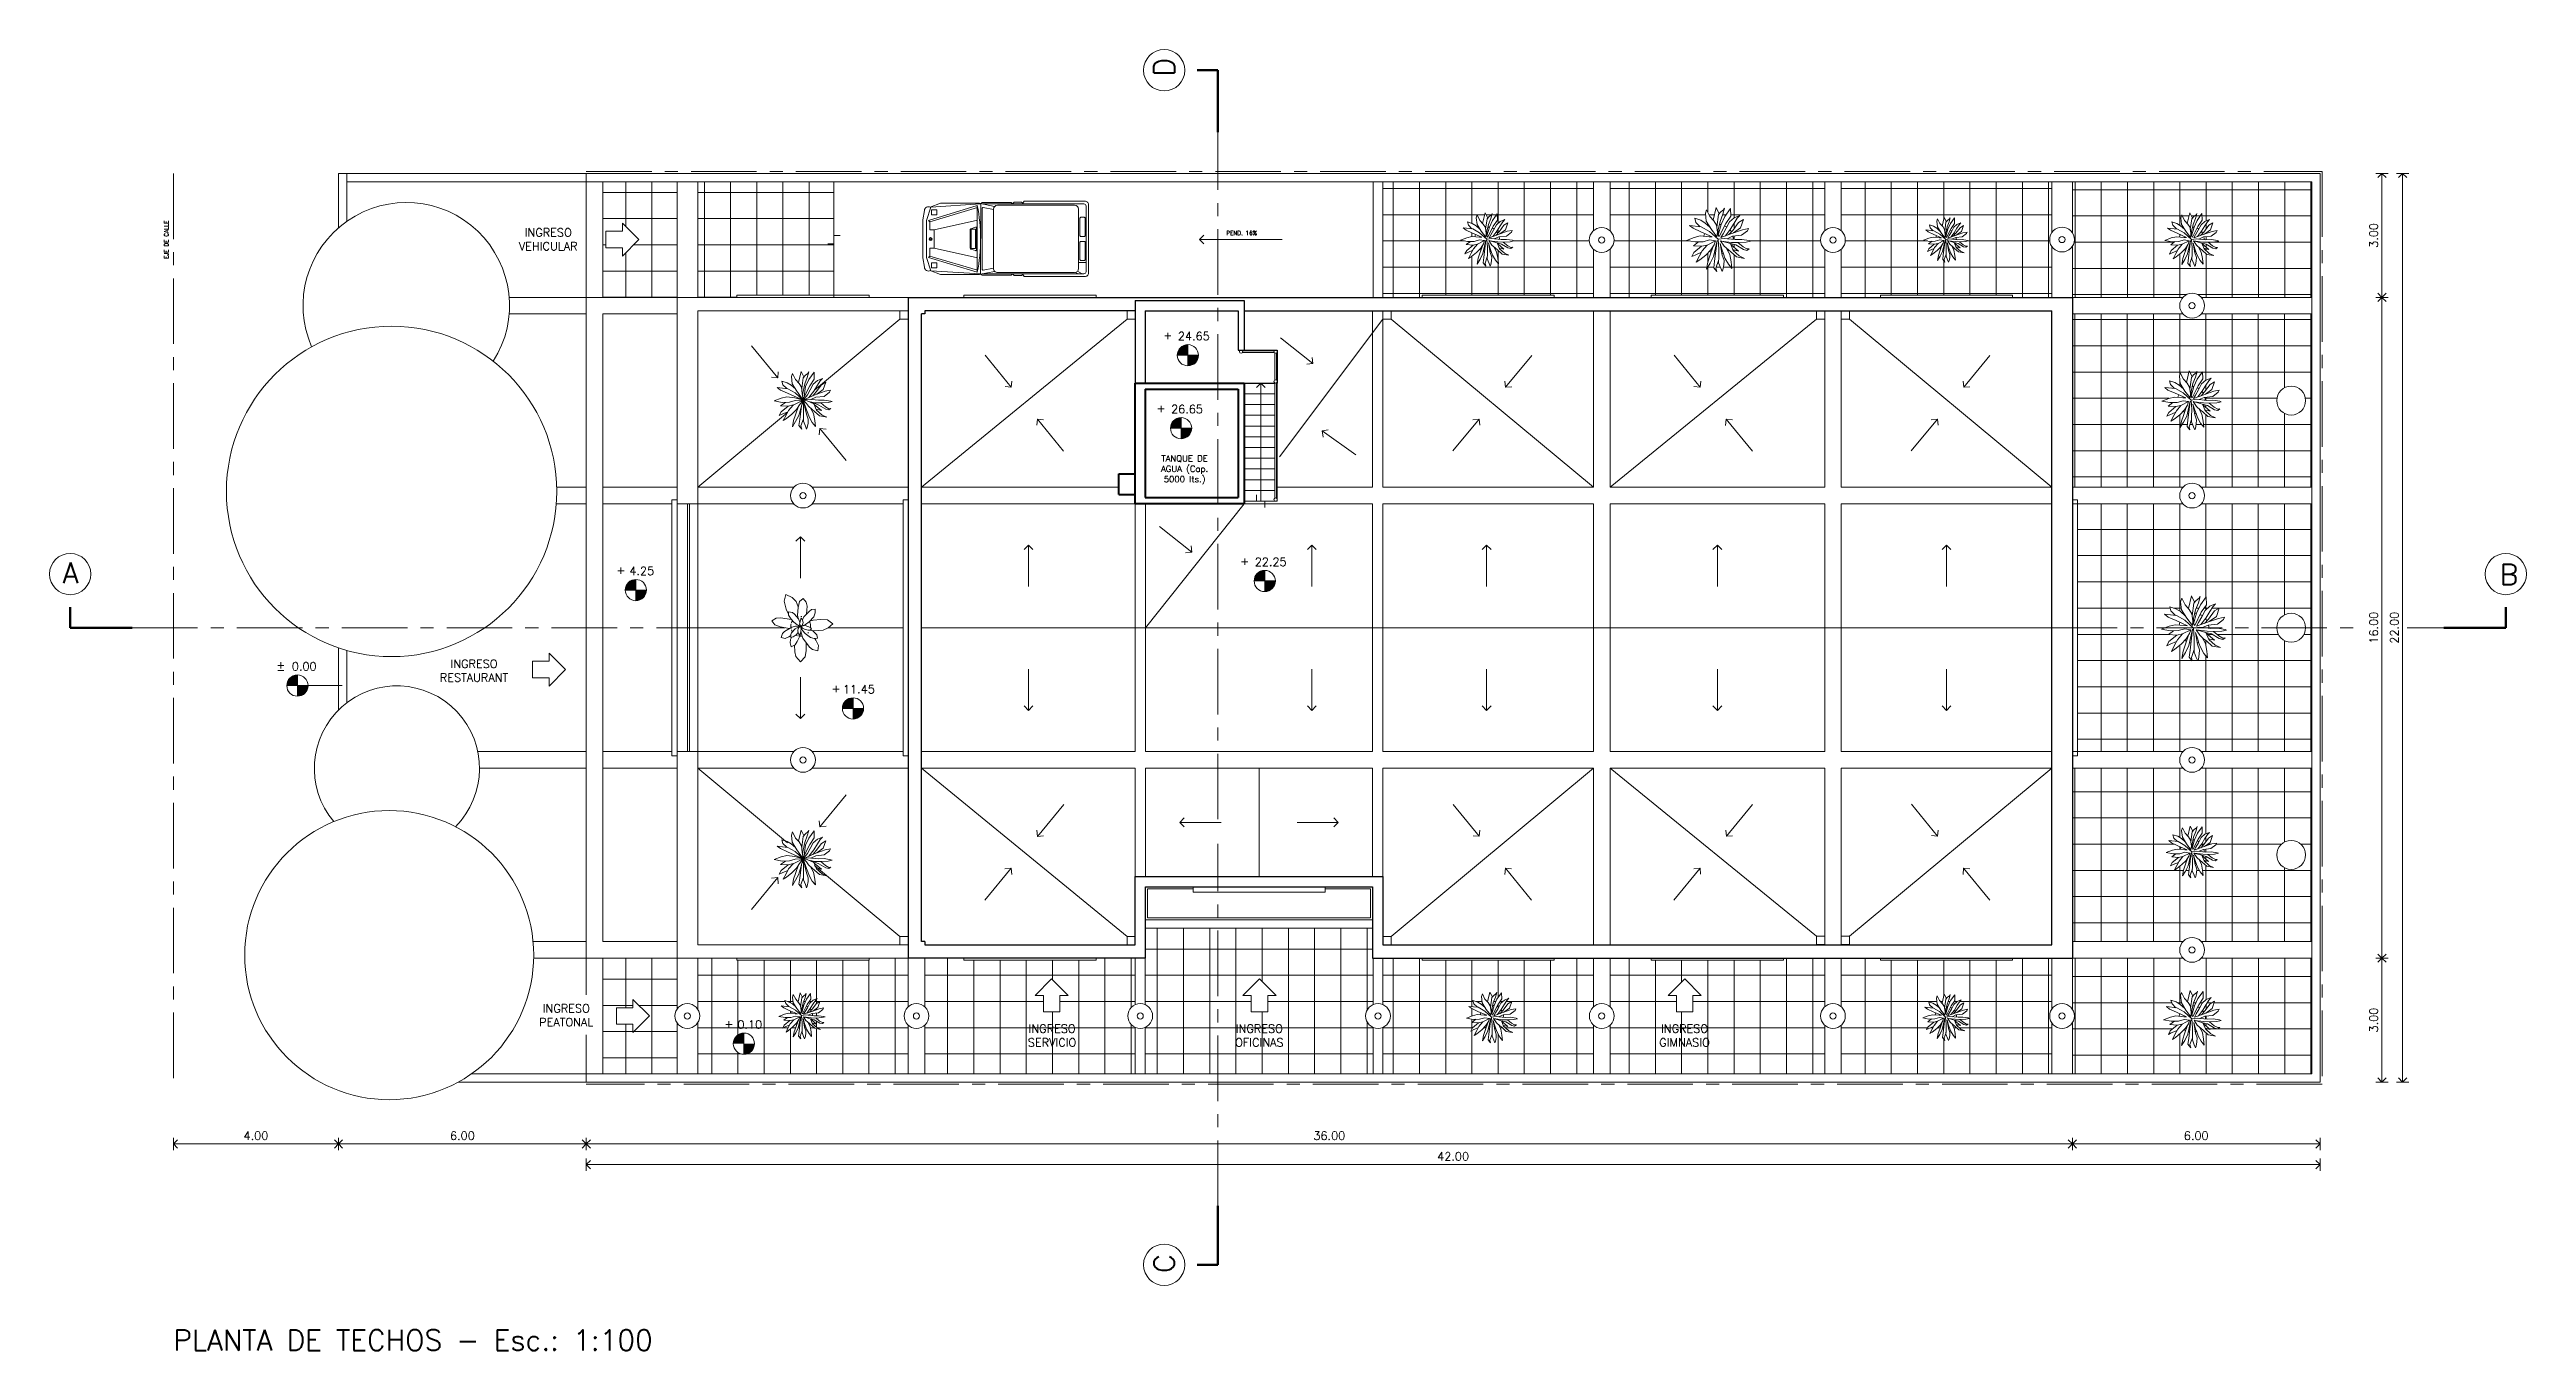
# Model space of a CAD drawing. Extents: x 952 to 1351, y -109 to 188.
# Drawn here: x 1212.7 to 1272.7, y 53.8 to 85.3 of the extents above; entities that cross this region are included whole.
import ezdxf

# ---------------------------------------------------------------- set-up
doc = ezdxf.new("R2010")
doc.units = 0
doc.header["$LTSCALE"] = 0.5
doc.linetypes.add('CENTER', pattern=[50.8, 31.75, -6.35, 6.35, -6.35])
doc.layers.get('0').update_dxf_attribs({"linetype": 'CONTINUOUS'})
doc.layers.get('Defpoints').update_dxf_attribs({"linetype": 'CONTINUOUS'})
for name, color, linetype, lineweight in [('Acotaciones', 9, 'CONTINUOUS', 9), ('Carpintería', 55, 'CONTINUOUS', 20), ('Detalles .05', 243, 'CONTINUOUS', 5), ('Detalles 01', 8, 'CONTINUOUS', 9), ('Muros corte', 7, 'CONTINUOUS', 40), ('Muros vista', 253, 'CONTINUOUS', 25), ('Pisos', 252, 'CONTINUOUS', 18), ('Punta 01', 6, 'CONTINUOUS', 9), ('Punta 015', 64, 'CONTINUOUS', 13), ('Punta 02', 11, 'CONTINUOUS', 20), ('Punta 03', 171, 'CONTINUOUS', 30), ('Punta 05', 52, 'CONTINUOUS', 50), ('Tratamiento pisos', 251, 'CONTINUOUS', 9), ('Vidrios', 147, 'CONTINUOUS', 13)]:
    doc.layers.add(name, color=color, linetype=linetype, lineweight=lineweight)
doc.styles.add('Texto 1 mm', font='simplex.shx', dxfattribs={"height": 0.1})
doc.styles.add('Texto 1.5 mm', font='simplex.shx', dxfattribs={"height": 0.15})
doc.styles.add('Texto 2 mm', font='simplex.shx', dxfattribs={"height": 0.2})
doc.styles.add('Texto 5 mm', font='simplex.shx', dxfattribs={"height": 0.5})
doc.dimstyles.new('Primera línea', dxfattribs={"dimscale": 0, "dimtxt": 0.2, "dimasz": 0.2, "dimexe": 0.15, "dimexo": 0, "dimgap": 0.1, "dimtad": 1, "dimzin": 4, "dimdsep": 46, "dimtxsty": 'Texto 2 mm', "dimblk": 'OPEN90', "dimcen": 2.5, "dimclrd": 256, "dimclre": 256, "dimclrt": 256, "dimadec": 0, "dimazin": 0, "dimtfac": 1, "dimtmove": 2, "dimatfit": 3, "dimldrblk": 'OPEN90', "dimfxl": 1, "dimtolj": 1, "dimtzin": 0, "dimlwd": -1, "dimlwe": -1, "dimarcsym": 0})
doc.dimstyles.new('Segunda línea', dxfattribs={"dimscale": 0, "dimtxt": 0.2, "dimasz": 0.2, "dimexe": 0.15, "dimexo": 0.5, "dimgap": 0.1, "dimtad": 1, "dimzin": 4, "dimdsep": 46, "dimtxsty": 'Texto 2 mm', "dimblk": 'OPEN90', "dimcen": 2.5, "dimclrd": 256, "dimclre": 256, "dimclrt": 256, "dimadec": 0, "dimazin": 0, "dimtfac": 1, "dimtmove": 2, "dimatfit": 3, "dimldrblk": 'OPEN90', "dimfxl": 1, "dimtolj": 1, "dimtzin": 0, "dimlwd": -1, "dimlwe": -1, "dimarcsym": 0})
pattern_1 = [(0, (203.84, -48.925), (1e-16, 0.635), []), (90, (203.84, -48.925), (-0.635, 2e-16), [])]
pattern_2 = [(0, (-32.56274, 0.5418), (0, 0.635), []), (90, (-32.56274, 0.5418), (-0.635, 4e-17), [])]
pattern_3 = [(0, (0, 0), (0, 0.635), []), (90, (0, 0), (-0.635, 4e-17), [])]

msp = doc.modelspace()

# ---------------------------------------------------------------- texts
at = {"layer": 'Punta 01', "insert": (1215.466, 80.209), "char_height": 0.1, "width": 1.06641, "attachment_point": 1, "rotation": 90, "style": 'Texto 1 mm'}
msp.add_mtext('EJE DE CALLE', dxfattribs=at)
at = {"layer": 'Punta 01', "insert": (1241.191, 80.888), "char_height": 0.1, "width": 0.8276, "attachment_point": 1, "style": 'Texto 1 mm'}
msp.add_mtext('PEND. 16%', dxfattribs=at)
at = {"layer": 'Punta 015', "linetype": 'Continuous', "char_height": 0.2, "attachment_point": 5, "style": 'Texto 2 mm'}
for s, insert in [('24.65', (1240.404, 78.342)), ('26.65', (1240.24, 76.575)), ('4.25', (1227.031, 72.656)), ('22.25', (1242.266, 72.875)), ('11.45', (1232.292, 69.791))]:
    msp.add_mtext(s, dxfattribs=dict(at, insert=insert))
at = {"layer": 'Punta 015', "insert": (1240.181, 75.454), "char_height": 0.15, "width": 1.4513, "attachment_point": 2, "style": 'Texto 1.5 mm'}
msp.add_mtext('TANQUE DE AGUA (Cap. 5000 lts.)', dxfattribs=at)
at = {"layer": 'Punta 02', "char_height": 0.2, "width": 1.4466, "attachment_point": 2, "style": 'Texto 2 mm'}
for s, insert in [('INGRESO\\PVEHICULAR', (1224.766, 80.952)), ('INGRESO\\PRESTAURANT', (1222.968, 70.507)), ('INGRESO\\PPEATONAL', (1225.203, 62.163)), ('INGRESO\\PSERVICIO', (1236.971, 61.672)), ('INGRESO\\POFICINAS', (1241.991, 61.672)), ('INGRESO\\PGIMNASIO', (1252.292, 61.672))]:
    msp.add_mtext(s, dxfattribs=dict(at, insert=insert))
at = {"layer": 'Punta 02', "linetype": 'Continuous', "char_height": 0.2, "attachment_point": 5, "style": 'Texto 2 mm'}
for s, insert in [('0.00', (1218.855, 70.344)), ('0.10', (1229.647, 61.673))]:
    msp.add_mtext(s, dxfattribs=dict(at, insert=insert))
at = {"layer": 'Punta 05', "char_height": 0.5, "width": 0.3999, "attachment_point": 7, "rotation": 90, "style": 'Texto 5 mm'}
for s, insert in [('D', (1239.937, 84.631)), ('C', (1239.937, 55.658))]:
    msp.add_mtext(s, dxfattribs=dict(at, insert=insert))
at = {"layer": 'Punta 05', "char_height": 0.5, "attachment_point": 1, "style": 'Texto 5 mm'}
for s, insert, width in [('A', (1213, 72.857), 0.39986), ('B', (1272.038, 72.819), 0.3999), ('PLANTA DE TECHOS - Esc.: 1:100', (1215.684, 54.281), 16.3421)]:
    msp.add_mtext(s, dxfattribs=dict(at, insert=insert, width=width))

# ---------------------------------------------------------------- blocks, each defined once
blk = doc.blocks.new('A$C30F00F99')
for p, q in [((0.065, 1.448), (0.065, 3.9)), ((0.093, 3.668), (0.093, 1.807)), ((1.704, 3.95), (0.115, 3.95)), ((1.626, 3.768), (0.193, 3.768)), ((1.726, 3.668), (1.726, 1.807)), ((1.754, 1.448), (1.754, 3.9)), ((0.122, 1.736), (0.054, 1.395)), ((1.765, 1.395), (0.056, 1.399)), ((0.198, 1.707), (0.152, 1.458)), ((0.495, 0.168), (0.152, 1.323)), ((1.647, 1.435), (0.172, 1.435)), ((1.626, 1.707), (0.193, 1.707)), ((1.144, 1.274), (0.676, 1.274)), ((0.676, 1.274), (0.676, 1.166)), ((1.134, 0.274), (1.367, 1.319)), ((1.144, 1.166), (1.144, 1.274)), ((1.326, 0.168), (1.669, 1.323)), ((1.72, 1.313), (1.36, 0.134)), ((1.621, 1.707), (1.667, 1.458)), ((1.697, 1.736), (1.765, 1.395)), ((0.676, 1.166), (1.144, 1.166)), ((0.33, 0.336), (0.205, 0.336)), ((0.205, 0.336), (0.205, 0.209)), ((0.205, 0.209), (0.33, 0.209)), ((0.33, 0.209), (0.33, 0.336)), ((1.134, 0.274), (0.687, 0.274)), ((0.915, 0.184), (0.885, 0.206)), ((0.915, 0.184), (0.944, 0.206)), ((0.915, 0.148), (0.915, 0.184)), ((1.134, 0.168), (1.134, 0.274)), ((1.326, 0.168), (1.134, 0.168)), ((1.36, 0.134), (1.326, 0.168)), ((1.489, 0.209), (1.489, 0.336)), ((1.489, 0.336), (1.614, 0.336)), ((1.614, 0.209), (1.489, 0.209)), ((1.614, 0.336), (1.614, 0.209))]:
    blk.add_line(p, q)
for points in [[(0, 3.918), (0, 2.454), (0.044, 2.417), (0.023, 2.383), (0.023, 2.211), (0.06, 2.172), (0.031, 2.135), (0.031, 1.436), (0.058, 1.402), (0.043, 1.368), (0.043, 0.425), (0.145, 0.177, 0.590762), (0.221, 0.036), (0.448, 0), (1.372, 0), (1.598, 0.036, 0.590762), (1.675, 0.177), (1.776, 0.425), (1.776, 1.368), (1.762, 1.402), (1.789, 1.436), (1.789, 2.135), (1.76, 2.172), (1.796, 2.211), (1.796, 2.383), (1.775, 2.417), (1.819, 2.454), (1.819, 3.918, 0.468554), (1.737, 4.009), (0.082, 4.009, 0.468554)], [(0.387, 3.906, -0.414214), (0.407, 3.926), (0.83, 3.926, -0.414214), (0.85, 3.906), (0.85, 3.823, -0.414214), (0.83, 3.803), (0.407, 3.803, -0.414214), (0.387, 3.823)], [(1.432, 3.906, 0.414214), (1.412, 3.926), (0.99, 3.926, 0.414214), (0.97, 3.906), (0.97, 3.823, 0.414214), (0.99, 3.803), (1.412, 3.803, 0.414214), (1.432, 3.823)], [(0.645, 1.295), (0.841, 1.295), (0.98, 1.295), (1.176, 1.295, -0.515671), (1.195, 1.269), (1.157, 1.159, -0.319548), (1.138, 1.145), (0.962, 1.145), (0.859, 1.145), (0.683, 1.145, -0.319548), (0.664, 1.159), (0.626, 1.269, -0.515671)]]:
    blk.add_lwpolyline(points, format="xyb", close=True)
for points in [[(1.485, 3.768), (1.485, 3.95)], [(1.695, 3.74), (1.754, 3.855)], [(1.754, 3.688), (1.754, 3.756), (1.723, 3.692)], [(1.754, 2.412), (1.775, 2.417)], [(0.064, 1.395), (0.141, 0.189), (0.461, 0.086)], [(0.101, 1.313), (0.461, 0.134), (0.495, 0.168), (0.687, 0.168), (0.687, 0.274), (0.454, 1.319)], [(1.72, 1.313), (0.101, 1.313)], [(1.757, 1.395), (1.68, 0.189), (1.36, 0.086)], [(1.36, 0.086), (0.461, 0.086)]]:
    blk.add_lwpolyline(points)
blk.add_lwpolyline([(1.72, 1.313, 0.103517), (0.101, 1.313, -1.887166)], format="xyb")
blk.add_circle((0.915, 0.184), 0.0367)
for centre, radius, start, end in [((0.115, 3.9), 0.05, 90, 180), ((0.193, 3.668), 0.1, 90, 180), ((1.626, 3.668), 0.1, 0, 90), ((1.704, 3.9), 0.05, 0, 90), ((0.193, 1.807), 0.1, 180, 270), ((1.626, 1.807), 0.1, 270, 0), ((0.172, 1.455), 0.02, 169.5085, 270), ((1.647, 1.455), 0.02, 270, 10.4915)]:
    blk.add_arc(centre, radius, start, end)
blk = doc.blocks.new('Planta 1')
for p, q in [((-0.233, 0.595), (-0.254, 0.525)), ((-0.254, 0.525), (-0.236, 0.364)), ((-0.166, 0.461), (-0.233, 0.595)), ((-0.039, 0.64), (-0.099, 0.388)), ((0.024, 0.515), (-0.039, 0.64)), ((-0.027, 0.244), (0.009, 0.498)), ((0.009, 0.498), (0.057, 0.553)), ((0.097, 0.506), (0.041, 0.362)), ((0.057, 0.553), (0.113, 0.595)), ((0.132, 0.627), (0.097, 0.506)), ((0.113, 0.595), (0.132, 0.627)), ((0.137, 0.461), (0.254, 0.622)), ((0.254, 0.622), (0.257, 0.466)), ((-0.483, 0.039), (-0.637, -0.021)), ((-0.337, 0.252), (-0.574, 0.277)), ((-0.574, 0.277), (-0.502, 0.222)), ((-0.502, 0.222), (-0.345, 0.15)), ((-0.361, 0.068), (-0.483, 0.039)), ((-0.35, 0.384), (-0.47, 0.424)), ((-0.47, 0.424), (-0.446, 0.342)), ((-0.446, 0.342), (-0.358, 0.254)), ((-0.177, 0.051), (-0.361, 0.068)), ((-0.259, 0.329), (-0.35, 0.384)), ((-0.345, 0.15), (-0.116, 0.05)), ((-0.172, 0.158), (-0.337, 0.252)), ((-0.164, 0.246), (-0.259, 0.329)), ((-0.236, 0.364), (-0.134, 0.198)), ((-0.116, 0.05), (-0.177, 0.051)), ((0.002, 0.002), (-0.172, 0.158)), ((-0.084, 0.372), (-0.166, 0.461)), ((-0.134, 0.198), (-0.021, 0.051)), ((-0.033, 0.287), (-0.084, 0.372)), ((-0.012, 0.145), (-0.033, 0.287)), ((-0.021, 0.051), (-0.012, 0.145)), ((0.002, 0.002), (0.121, 0.019)), ((0.017, -0.2), (0.002, 0.002)), ((0.041, 0.362), (0.004, 0.193)), ((0.004, 0.087), (0.063, 0.299)), ((0.004, 0.193), (0.004, 0.087)), ((0.026, 0.055), (0.004, 0.087)), ((0.156, 0.317), (0.026, 0.055)), ((0.102, 0.113), (0.058, 0.039)), ((0.257, 0.111), (0.058, 0.039)), ((0.063, 0.299), (0.137, 0.461)), ((0.164, 0.225), (0.102, 0.113)), ((0.121, 0.019), (0.347, -0.006)), ((0.149, 0.072), (0.246, 0.198)), ((0.257, 0.466), (0.156, 0.317)), ((0.233, 0.354), (0.164, 0.225)), ((0.182, 0.012), (0.291, 0.061)), ((0.297, 0.18), (0.22, 0.096)), ((0.326, 0.436), (0.233, 0.354)), ((0.246, 0.198), (0.326, 0.329)), ((0.496, 0.195), (0.257, 0.111)), ((0.291, 0.061), (0.475, 0.081)), ((0.416, 0.342), (0.297, 0.18)), ((0.315, 0.131), (0.456, 0.232)), ((0.438, 0.481), (0.326, 0.436)), ((0.326, 0.329), (0.387, 0.426)), ((0.387, 0.426), (0.438, 0.481)), ((0.512, 0.401), (0.416, 0.342)), ((0.456, 0.232), (0.512, 0.401)), ((0.475, 0.081), (0.597, 0.173)), ((0.616, 0.217), (0.496, 0.195)), ((0.597, 0.173), (0.616, 0.217)), ((-0.637, -0.021), (-0.464, -0.053)), ((-0.486, -0.267), (-0.528, -0.349)), ((-0.528, -0.349), (-0.462, -0.317)), ((-0.394, -0.051), (-0.496, -0.128)), ((-0.496, -0.128), (-0.331, -0.138)), ((-0.331, -0.138), (-0.486, -0.267)), ((-0.464, -0.053), (-0.302, -0.048)), ((-0.462, -0.317), (-0.334, -0.262)), ((-0.374, -0.336), (-0.438, -0.461)), ((-0.438, -0.461), (-0.369, -0.416)), ((-0.318, -0.232), (-0.374, -0.336)), ((-0.369, -0.416), (-0.246, -0.317)), ((-0.331, -0.138), (-0.22, -0.115)), ((-0.22, -0.115), (-0.318, -0.232)), ((-0.302, -0.048), (-0.172, -0.011)), ((-0.246, -0.317), (-0.142, -0.212)), ((-0.206, -0.458), (-0.233, -0.6)), ((-0.233, -0.6), (-0.161, -0.483)), ((-0.053, -0.03), (-0.22, -0.115)), ((-0.164, -0.334), (-0.206, -0.458)), ((-0.172, -0.011), (-0.053, -0.03)), ((-0.097, -0.141), (-0.164, -0.334)), ((-0.161, -0.483), (-0.092, -0.346)), ((-0.142, -0.212), (-0.076, -0.108)), ((-0.092, -0.346), (-0.019, -0.022)), ((-0.086, -0.572), (-0.068, -0.438)), ((-0.076, -0.108), (-0.053, -0.03)), ((-0.068, -0.438), (-0.019, -0.022)), ((0.013, -0.425), (-0.041, -0.58)), ((0.012, -0.475), (0.015, -0.354)), ((0.057, -0.582), (0.012, -0.475)), ((0.015, -0.354), (0.017, -0.2)), ((0.043, -0.084), (0.081, -0.319)), ((0.084, -0.22), (0.043, -0.084)), ((0.051, -0.031), (0.249, -0.086)), ((0.124, -0.138), (0.051, -0.031)), ((0.27, -0.061), (0.062, -0.034)), ((0.081, -0.319), (0.121, -0.428)), ((0.11, -0.294), (0.084, -0.22)), ((0.14, -0.379), (0.11, -0.294)), ((0.121, -0.428), (0.116, -0.515)), ((0.209, -0.215), (0.124, -0.138)), ((0.209, -0.5), (0.14, -0.379)), ((0.174, -0.184), (0.238, -0.304)), ((0.259, -0.254), (0.209, -0.215)), ((0.238, -0.304), (0.265, -0.456)), ((0.249, -0.086), (0.307, -0.227)), ((0.358, -0.113), (0.249, -0.086)), ((0.257, -0.103), (0.416, -0.237)), ((0.371, -0.356), (0.259, -0.254)), ((0.265, -0.456), (0.281, -0.59)), ((0.414, -0.066), (0.27, -0.061)), ((0.416, -0.237), (0.299, -0.208)), ((0.307, -0.227), (0.43, -0.336)), ((0.347, -0.006), (0.48, -0.001)), ((0.512, -0.207), (0.358, -0.113)), ((0.536, -0.386), (0.371, -0.356)), ((0.401, -0.065), (0.507, -0.153)), ((0.566, -0.056), (0.414, -0.066)), ((0.43, -0.336), (0.536, -0.386)), ((0.48, -0.001), (0.627, -0.023)), ((0.507, -0.153), (0.584, -0.195)), ((0.584, -0.222), (0.512, -0.207)), ((0.659, -0.036), (0.566, -0.056)), ((0.584, -0.195), (0.629, -0.192)), ((0.629, -0.192), (0.584, -0.222)), ((0.627, -0.023), (0.659, -0.036)), ((-0.023, -0.649), (-0.086, -0.572)), ((-0.041, -0.58), (-0.023, -0.649)), ((0.084, -0.649), (0.057, -0.582)), ((0.1, -0.617), (0.084, -0.649)), ((0.116, -0.515), (0.1, -0.617)), ((0.281, -0.59), (0.209, -0.5))]:
    blk.add_line(p, q)
at = {"layer": 'Detalles .05'}
for start, end in [(157.2574, 168.4231), (125.0386, 125.0807), (79.6774, 86.207), (55.7777, 65.1238), (29.6412, 39.1255), (359.4429, 11.7162), (233.5733, 240.8096), (253.2847, 258.683), (283.2227, 289.1148), (309.5647, 313.1025), (335.4998, 341.0401)]:
    blk.add_arc((0.008, 0.001), 0.3, start, end, dxfattribs=at)
blk = doc.blocks.new('Plant1')
for p, q in [((2.9, 14), (1.2, 11)), ((5.8, 15.7), (2.9, 14)), ((6.8, 12.6), (5.8, 15.7)), ((-15.4, 2.3), (-18.1, 0)), ((-12.6, 3.2), (-15.4, 2.3)), ((-10.2, 7.8), (-12.6, 7.2)), ((-12.6, 7.2), (-11.8, 4.9)), ((-9.7, 3.1), (-12.6, 3.2)), ((-11.8, 4.9), (-9.4, 2.9)), ((-8, 7.4), (-10.2, 7.8)), ((-9.4, 2.9), (-5.9, 0.9)), ((-4.4, 5.4), (-8, 7.4)), ((-3.9, 0.6), (-7.1, -0.2)), ((-5.9, 0.9), (-4.3, 0.5)), ((-4.9, 10.5), (-5.5, 8.7)), ((-5.5, 8.7), (-5.1, 7.2)), ((-5.1, 7.2), (-3.7, 3.6)), ((-3.1, 9.8), (-4.9, 10.5)), ((-2.1, 0.5), (-3.9, 0.6)), ((-2.5, 2.2), (-3.8, 2.1)), ((-3.8, 2.1), (-2.9, 1.2)), ((-3.7, 3.6), (-2.6, 2.2)), ((-1.6, 8.3), (-3.1, 9.8)), ((-2.9, 1.2), (-1.3, 0)), ((-1.3, 2), (-2.5, 2.2)), ((-1.9, 0.5), (-2.1, 0.5)), ((-0.2, 4.9), (-1.6, 8.3)), ((-0.4, 1.3), (-1.3, 2)), ((-0.6, -0.1), (-0.2, 0)), ((-0.2, 7.3), (-0.4, 5.4)), ((-0.1, 0.8), (-0.4, 1.3)), ((1.2, 11), (-0.2, 7.3)), ((0.2, 2.7), (-0.2, 4.9)), ((-0.2, 0), (-0.1, 0.1)), ((-0.1, 0.7), (0.1, 0.8)), ((-0.1, 0.2), (-0.1, 0.8)), ((-0.1, 0.1), (-0.1, 0.2)), ((0.1, 0.8), (0.2, 2.7)), ((0.3, 1.3), (0.1, 0.4)), ((0.1, 0.4), (0.2, 0.2)), ((0.2, 0.2), (0.4, 0.2)), ((0.7, 2.3), (0.3, 1.3)), ((0.4, 0.2), (1.2, 0.4)), ((0.5, 0.2), (0.7, 0)), ((1.6, 3.3), (0.7, 2.3)), ((0.7, 0), (2.4, 0)), ((1.2, 0.4), (2.2, 1.1)), ((2.7, 4.3), (1.6, 3.3)), ((2.2, 1.1), (3.4, 2.6)), ((2.4, 0), (4.4, 0.5)), ((3.8, 4.5), (2.7, 4.3)), ((3.4, 2.6), (3.8, 3.4)), ((3.8, 3.4), (4.8, 4.9)), ((3.8, 3.4), (3.8, 4.5)), ((4.4, 0.5), (7.5, 2.2)), ((7.5, 5.7), (4.6, 4.6)), ((4.8, 4.9), (6.7, 9.7)), ((6.7, 9.7), (6.8, 12.6)), ((9.2, 5.3), (7.5, 5.7)), ((7.5, 2.2), (8.7, 3.6)), ((8.7, 3.6), (9.2, 5.3)), ((8.8, 3.9), (9.8, 4.1)), ((9.8, 4.1), (12.9, 4.1)), ((13.5, 0.5), (11.7, -0.5)), ((12.9, 4.1), (15.2, 2.7)), ((15.2, 2.7), (13.5, 0.5)), ((-18.1, 0), (-15.4, -2.3)), ((-15.4, -2.3), (-11.2, -3)), ((-11.2, -3), (-8.4, -3)), ((-8.2, -0.9), (-9.4, -2.5)), ((-9.4, -2.5), (-7.9, -3.3)), ((-8.4, -7.5), (-9.2, -9.7)), ((-9.2, -9.7), (-8.9, -12.4)), ((-8.9, -12.4), (-6.3, -11.8)), ((-5.2, -3), (-8.4, -7.5)), ((-7.1, -0.2), (-8.2, -0.9)), ((-7.9, -3.3), (-5.4, -3)), ((-6.3, -11.8), (-4.2, -9.8)), ((-5.4, -3), (-3.4, -2.4)), ((-4.2, -9.8), (-1.4, -5.8)), ((-3.4, -2.4), (-1.6, -1.4)), ((-1.6, -1.4), (-0.5, -0.4)), ((-1.1, -2.4), (-1.5, -4.4)), ((-1.5, -4.4), (-1.1, -8.7)), ((-1.3, 0), (-0.6, -0.1)), ((-0.4, -0.8), (-1.1, -2.4)), ((-1.1, -8.7), (-0.6, -10.1)), ((-0.3, -0.5), (-0.6, -0.5)), ((-0.6, -10.1), (1, -11.6)), ((-0.5, -0.4), (-0.5, -0.1)), ((0.1, -0.6), (-0.4, -0.8)), ((-0.3, -0.8), (-0.3, -0.5)), ((-0.2, -1.8), (-0.1, -0.7)), ((0, -3.2), (-0.2, -1.8)), ((0.1, -0.1), (0, -0.4)), ((0, -0.4), (0.1, -1)), ((1, -5.7), (0, -3.2)), ((0.6, -0.1), (0.1, -0.1)), ((0.1, -1), (0.5, -1.6)), ((0.5, -1.6), (1.4, -2.3)), ((1.5, -0.4), (0.6, -0.1)), ((1.7, -6.5), (1, -5.7)), ((1, -11.6), (2.3, -9.9)), ((1.4, -2.3), (2.6, -2.6)), ((3.1, -1.6), (1.5, -0.4)), ((3.1, -7.1), (1.7, -6.5)), ((3.2, -1.2), (2, -0.8)), ((2.4, -1), (2.2, -0.9)), ((2.3, -2.5), (3, -4)), ((2.4, -7.9), (2.3, -6.8)), ((2.3, -9.9), (2.4, -7.9)), ((4.2, -2.3), (2.4, -1)), ((2.6, -2.6), (3.9, -2.6)), ((3, -4), (3.4, -5.8)), ((3.9, -2.6), (3.1, -1.6)), ((3.4, -5.8), (3.1, -7.1)), ((6, -1.5), (3.2, -1.2)), ((3.2, -6.7), (4, -7.7)), ((4, -7.7), (5.4, -8.6)), ((6.4, -4.9), (4.2, -2.3)), ((5.4, -8.6), (7.5, -8.9)), ((11.7, -0.5), (6, -1.5)), ((7.5, -6.7), (6.4, -4.9)), ((7.5, -8.9), (7.5, -6.7)), ((7.5, -7), (10.7, -8.4)), ((9, -1), (12.6, -2.8)), ((10.7, -8.4), (13.1, -8.8)), ((12.6, -2.8), (15.2, -4.6)), ((13.1, -8.8), (16.6, -7.8)), ((15.2, -4.6), (16.6, -7.8))]:
    blk.add_line(p, q)
for start, end in [(172.4345, 176.9296), (149.2581, 153.7532), (57.1582, 93.2041), (21.2653, 25.7604), (212.1423, 223.5771), (229.8179, 257.6637), (265.2848, 278.7499), (306.6551, 316.418), (323.0282, 344.4965)]:
    blk.add_arc((0, 0), 5.12, start, end)
blk = doc.blocks.new('Treei')
for p, q in [((-1.6, 5.41), (-2.01, 5.58)), ((-2.01, 5.58), (-1.8, 4.47)), ((-0.75, 4.27), (-1.6, 5.41)), ((0.01, 4.32), (0.22, 5.68)), ((0.22, 5.68), (0.34, 5.97)), ((0.34, 5.97), (0.52, 5.11)), ((1.42, 4.57), (1.81, 5.28)), ((1.81, 5.28), (1.78, 5.7)), ((1.78, 5.7), (2.06, 5.28)), ((2.06, 5.28), (1.92, 4.62)), ((-4.76, 0.09), (-5.92, -0.48)), ((-5.51, 0.92), (-5.8, 1.09)), ((-5.8, 1.09), (-4.68, 0.77)), ((-5.76, 2.23), (-4.31, 2.25)), ((-4.26, 1.14), (-5.76, 2.23)), ((-5.12, 0.4), (-5.51, 0.92)), ((-4.61, -0.04), (-5.12, 0.4)), ((-4.68, 0.77), (-3.34, 0.26)), ((-3.94, 3.46), (-4.45, 3.93)), ((-4.45, 3.93), (-4.03, 2.89)), ((-4.31, 2.25), (-2.93, 1.32)), ((-2.77, 0.45), (-4.26, 1.14)), ((-4.03, 2.89), (-3.28, 2.03)), ((-3.05, 2.89), (-3.94, 3.46)), ((-2.15, 4.1), (-3.71, 4.62)), ((-3.71, 4.62), (-3.16, 3.73)), ((-3.34, 0.26), (-1.78, -0.09)), ((-3.28, 2.03), (-2.08, 1.39)), ((-3.16, 3.73), (-1.67, 2.62)), ((-1.83, 2.15), (-3.05, 2.89)), ((-2.93, 1.32), (-0.51, 0.11)), ((-0.77, 0.18), (-2.77, 0.45)), ((-1.21, 2.79), (-2.15, 4.1)), ((-2.08, 1.39), (-1.04, 0.82)), ((-0.51, 1.14), (-1.83, 2.15)), ((-1.8, 4.47), (-1.02, 2.25)), ((-1.67, 2.62), (-0.88, 1.91)), ((-1.04, 0.82), (0.03, -0.03)), ((-1.02, 2.25), (0.03, -0.03)), ((0.03, -0.03), (-0.77, 0.18)), ((-0.56, 2.57), (-0.75, 4.27)), ((-0.11, 1.56), (-0.56, 2.57)), ((-0.17, 1), (0.06, 3.09)), ((0.03, -0.03), (-0.17, 1)), ((0.06, 3.09), (0.01, 4.32)), ((0.03, -0.03), (0.2, 0.77)), ((2.04, 0.65), (0.03, -0.03)), ((0.7, 0.63), (0.03, -0.03)), ((0.03, -0.03), (2.96, 0.63)), ((1.85, 0.03), (0.03, -0.03)), ((0.2, 0.77), (0.8, 2.18)), ((0.57, 2.38), (0.31, 1.05)), ((1.05, 3.19), (0.44, 1.74)), ((0.52, 5.11), (0.61, 3.71)), ((0.61, 3.71), (0.57, 2.38)), ((0.61, 3.58), (1.42, 4.57)), ((1.28, 1.02), (0.7, 0.63)), ((0.8, 2.18), (2.11, 2.72)), ((0.96, 2.25), (2.2, 3.73)), ((1.92, 4.62), (1.05, 3.19)), ((1.99, 1.81), (1.28, 1.02)), ((1.69, 1.48), (2.82, 2.08)), ((3.28, 0.01), (1.85, 0.03)), ((2.2, 3.73), (1.92, 2.62)), ((2.36, 2.28), (1.99, 1.81)), ((2.73, 0.9), (2.04, 0.65)), ((2.11, 2.72), (3.12, 3.85)), ((3.3, 3.31), (2.36, 2.28)), ((3.51, 1.17), (2.73, 0.9)), ((2.82, 2.08), (4.22, 2.33)), ((2.96, 0.63), (3.97, 1)), ((3.12, 3.85), (3.58, 4.84)), ((4.41, -0.01), (3.28, 0.01)), ((3.58, 4.84), (3.3, 3.31)), ((4.64, 1.81), (3.51, 1.17)), ((3.97, 1), (4.77, 0.95)), ((4.22, 2.33), (5.46, 2.47)), ((5.39, 0.4), (4.41, -0.01)), ((5.46, 2.47), (4.64, 1.81)), ((4.77, 0.95), (5.72, 0.8)), ((6.02, 0.65), (5.39, 0.4)), ((5.72, 0.8), (6.02, 0.65)), ((-5.92, -0.48), (-3.64, -1.03)), ((-4.26, -1.67), (-5.51, -2.28)), ((-5.51, -2.28), (-4.86, -2.48)), ((-4.86, -2.48), (-3.37, -2.31)), ((-2.36, -0.36), (-4.61, -0.04)), ((-3.44, -0.9), (-4.26, -1.67)), ((-3.55, -3.37), (-3.92, -4.48)), ((-3.92, -4.48), (-3.16, -4.25)), ((-3.05, -2.53), (-3.55, -3.37)), ((-2.65, -0.43), (-3.44, -0.9)), ((-3.37, -2.31), (-1.83, -1.37)), ((-3.16, -4.25), (-2.38, -3.46)), ((-2.28, -1.64), (-3.05, -2.53)), ((-1.34, -0.24), (-2.65, -0.43)), ((-2.33, -3.24), (-2.56, -5.44)), ((-2.56, -5.44), (-2.06, -4.77)), ((-1.46, -1.72), (-2.33, -3.24)), ((-2.06, -4.77), (-1.39, -3.32)), ((-1.83, -1.37), (0.03, -0.03)), ((-1.78, -0.09), (-0.95, -0.18)), ((0.03, -0.03), (-1.46, -1.72)), ((-1.39, -3.32), (0.03, -0.03)), ((0.03, -0.03), (-1.34, -0.24)), ((-0.47, -1.76), (-0.63, -3.46)), ((-0.63, -3.46), (-0.35, -4.6)), ((0.03, -0.03), (-0.47, -1.76)), ((-0.35, -4.6), (0.2, -6.03)), ((0.11, -1.72), (0.03, -0.03)), ((0.03, -0.03), (1.07, -2.16)), ((1, -0.83), (0.03, -0.03)), ((3.21, -0.98), (0.03, -0.03)), ((0.45, -2.92), (0.11, -1.72)), ((0.2, -6.03), (0.5, -4.43)), ((0.5, -4.43), (0.45, -2.92)), ((0.5, -3.74), (1.19, -4.72)), ((1.97, -1.44), (1, -0.83)), ((1.3, -3.19), (1.03, -2.11)), ((1.07, -2.16), (2.15, -3.07)), ((1.19, -4.72), (1.28, -3.19)), ((4.06, -0.75), (1.24, -0.39)), ((1.28, -3.19), (2.47, -4.62)), ((1.31, -1.02), (3.1, -1.64)), ((2.93, -2.41), (1.97, -1.44)), ((2.15, -3.07), (3.12, -3.59)), ((2.93, -4.4), (2.43, -3.22)), ((2.47, -4.62), (3.23, -5.02)), ((3.85, -3.54), (2.93, -2.41)), ((3.23, -5.02), (2.93, -4.4)), ((3.1, -1.64), (4.24, -2.04)), ((3.12, -3.59), (4.27, -4.18)), ((4.47, -1.62), (3.21, -0.98)), ((4.27, -4.18), (3.85, -3.54)), ((3.92, 0), (5.37, -0.51)), ((5.3, -0.93), (4.06, -0.75)), ((4.24, -2.04), (5.56, -2.28)), ((5.56, -2.28), (4.47, -1.62)), ((6.02, -0.34), (5.3, -0.93)), ((5.37, -0.51), (6.02, -0.34))]:
    blk.add_line(p, q)
blk = doc.blocks.new('_Open90')
at = {"color": 0, "linetype": 'ByBlock', "lineweight": -2}
for p, q in [((0, 0), (-1, 0)), ((-0.5, 0.5), (0, 0)), ((0, 0), (-0.5, -0.5))]:
    blk.add_line(p, q, dxfattribs=at)
blk = doc.blocks.new('*D72')
at = {"layer": 'Acotaciones', "transparency": 16777216}
for p, q in [((1215.686, 58.93), (1215.686, 58.63)), ((1219.686, 58.93), (1219.686, 58.63)), ((1215.886, 58.78), (1219.486, 58.78))]:
    blk.add_line(p, q, dxfattribs=at)
at = {"layer": 'Defpoints', "color": 0, "transparency": 16777216}
for p in [(1215.686, 58.93), (1219.686, 58.93), (1219.686, 58.78)]:
    blk.add_point(p, dxfattribs=at)
at = {"layer": 'Acotaciones', "transparency": 16777216, "xscale": 0.2, "yscale": 0.2, "zscale": 0.2, "rotation": 180}
blk.add_blockref('_Open90', (1215.686, 58.78), dxfattribs=at)
at = {"layer": 'Acotaciones', "transparency": 16777216, "xscale": 0.2, "yscale": 0.2, "zscale": 0.2}
blk.add_blockref('_Open90', (1219.686, 58.78), dxfattribs=at)
at = {"layer": 'Acotaciones', "transparency": 16777216, "insert": (1217.686, 58.98), "char_height": 0.2, "attachment_point": 5, "style": 'Texto 2 mm'}
blk.add_mtext('\\A1;4.00', dxfattribs=at)
blk = doc.blocks.new('*D73')
at = {"layer": 'Acotaciones', "transparency": 16777216}
for p, q in [((1219.686, 58.93), (1219.686, 58.63)), ((1225.686, 58.93), (1225.686, 58.63)), ((1219.886, 58.78), (1225.486, 58.78))]:
    blk.add_line(p, q, dxfattribs=at)
at = {"layer": 'Defpoints', "color": 0, "transparency": 16777216}
for p in [(1219.686, 58.93), (1225.686, 58.93), (1225.686, 58.78)]:
    blk.add_point(p, dxfattribs=at)
at = {"layer": 'Acotaciones', "transparency": 16777216, "xscale": 0.2, "yscale": 0.2, "zscale": 0.2, "rotation": 180}
blk.add_blockref('_Open90', (1219.686, 58.78), dxfattribs=at)
at = {"layer": 'Acotaciones', "transparency": 16777216, "xscale": 0.2, "yscale": 0.2, "zscale": 0.2}
blk.add_blockref('_Open90', (1225.686, 58.78), dxfattribs=at)
at = {"layer": 'Acotaciones', "transparency": 16777216, "insert": (1222.686, 58.98), "char_height": 0.2, "attachment_point": 5, "style": 'Texto 2 mm'}
blk.add_mtext('\\A1;6.00', dxfattribs=at)
blk = doc.blocks.new('*D74')
at = {"layer": 'Acotaciones', "transparency": 16777216}
for p, q in [((1225.686, 58.93), (1225.686, 58.63)), ((1261.686, 58.93), (1261.686, 58.63)), ((1225.886, 58.78), (1261.486, 58.78))]:
    blk.add_line(p, q, dxfattribs=at)
at = {"layer": 'Defpoints', "color": 0, "transparency": 16777216}
for p in [(1225.686, 58.93), (1261.686, 58.93), (1261.686, 58.78)]:
    blk.add_point(p, dxfattribs=at)
at = {"layer": 'Acotaciones', "transparency": 16777216, "xscale": 0.2, "yscale": 0.2, "zscale": 0.2, "rotation": 180}
blk.add_blockref('_Open90', (1225.686, 58.78), dxfattribs=at)
at = {"layer": 'Acotaciones', "transparency": 16777216, "xscale": 0.2, "yscale": 0.2, "zscale": 0.2}
blk.add_blockref('_Open90', (1261.686, 58.78), dxfattribs=at)
at = {"layer": 'Acotaciones', "transparency": 16777216, "insert": (1243.686, 58.98), "char_height": 0.2, "attachment_point": 5, "style": 'Texto 2 mm'}
blk.add_mtext('\\A1;36.00', dxfattribs=at)
blk = doc.blocks.new('*D75')
at = {"layer": 'Acotaciones', "transparency": 16777216}
for p, q in [((1261.686, 58.93), (1261.686, 58.63)), ((1267.686, 58.93), (1267.686, 58.63)), ((1261.886, 58.78), (1267.486, 58.78))]:
    blk.add_line(p, q, dxfattribs=at)
at = {"layer": 'Defpoints', "color": 0, "transparency": 16777216}
for p in [(1261.686, 58.93), (1267.686, 58.93), (1267.686, 58.78)]:
    blk.add_point(p, dxfattribs=at)
at = {"layer": 'Acotaciones', "transparency": 16777216, "xscale": 0.2, "yscale": 0.2, "zscale": 0.2, "rotation": 180}
blk.add_blockref('_Open90', (1261.686, 58.78), dxfattribs=at)
at = {"layer": 'Acotaciones', "transparency": 16777216, "xscale": 0.2, "yscale": 0.2, "zscale": 0.2}
blk.add_blockref('_Open90', (1267.686, 58.78), dxfattribs=at)
at = {"layer": 'Acotaciones', "transparency": 16777216, "insert": (1264.686, 58.98), "char_height": 0.2, "attachment_point": 5, "style": 'Texto 2 mm'}
blk.add_mtext('\\A1;6.00', dxfattribs=at)
blk = doc.blocks.new('*D76')
at = {"layer": 'Acotaciones', "transparency": 16777216}
for p, q in [((1269.036, 63.28), (1269.336, 63.28)), ((1269.186, 60.48), (1269.186, 63.08)), ((1269.036, 60.28), (1269.336, 60.28))]:
    blk.add_line(p, q, dxfattribs=at)
at = {"layer": 'Defpoints', "color": 0, "transparency": 16777216}
for p in [(1269.036, 63.28), (1269.186, 63.28), (1269.036, 60.28)]:
    blk.add_point(p, dxfattribs=at)
at = {"layer": 'Acotaciones', "transparency": 16777216, "xscale": 0.2, "yscale": 0.2, "zscale": 0.2}
for p, rotation in [((1269.186, 63.28), 90), ((1269.186, 60.28), 270)]:
    blk.add_blockref('_Open90', p, dxfattribs=dict(at, rotation=rotation))
at = {"layer": 'Acotaciones', "transparency": 16777216, "insert": (1268.986, 61.78), "char_height": 0.2, "attachment_point": 5, "rotation": 90, "style": 'Texto 2 mm'}
blk.add_mtext('\\A1;3.00', dxfattribs=at)
blk = doc.blocks.new('*D77')
at = {"layer": 'Acotaciones', "transparency": 16777216}
for p, q in [((1269.036, 79.28), (1269.336, 79.28)), ((1269.186, 63.48), (1269.186, 79.08)), ((1269.036, 63.28), (1269.336, 63.28))]:
    blk.add_line(p, q, dxfattribs=at)
at = {"layer": 'Defpoints', "color": 0, "transparency": 16777216}
for p in [(1269.036, 79.28), (1269.186, 79.28), (1269.036, 63.28)]:
    blk.add_point(p, dxfattribs=at)
at = {"layer": 'Acotaciones', "transparency": 16777216, "xscale": 0.2, "yscale": 0.2, "zscale": 0.2}
for p, rotation in [((1269.186, 79.28), 90), ((1269.186, 63.28), 270)]:
    blk.add_blockref('_Open90', p, dxfattribs=dict(at, rotation=rotation))
at = {"layer": 'Acotaciones', "transparency": 16777216, "insert": (1268.986, 71.28), "char_height": 0.2, "attachment_point": 5, "rotation": 90, "style": 'Texto 2 mm'}
blk.add_mtext('\\A1;16.00', dxfattribs=at)
blk = doc.blocks.new('*D78')
at = {"layer": 'Acotaciones', "transparency": 16777216}
for p, q in [((1269.036, 82.28), (1269.336, 82.28)), ((1269.186, 79.48), (1269.186, 82.08)), ((1269.036, 79.28), (1269.336, 79.28))]:
    blk.add_line(p, q, dxfattribs=at)
at = {"layer": 'Defpoints', "color": 0, "transparency": 16777216}
for p in [(1269.036, 82.28), (1269.186, 82.28), (1269.036, 79.28)]:
    blk.add_point(p, dxfattribs=at)
at = {"layer": 'Acotaciones', "transparency": 16777216, "xscale": 0.2, "yscale": 0.2, "zscale": 0.2}
for p, rotation in [((1269.186, 82.28), 90), ((1269.186, 79.28), 270)]:
    blk.add_blockref('_Open90', p, dxfattribs=dict(at, rotation=rotation))
at = {"layer": 'Acotaciones', "transparency": 16777216, "insert": (1268.986, 80.78), "char_height": 0.2, "attachment_point": 5, "rotation": 90, "style": 'Texto 2 mm'}
blk.add_mtext('\\A1;3.00', dxfattribs=at)
blk = doc.blocks.new('*D79')
at = {"layer": 'Acotaciones', "transparency": 16777216}
for p, q in [((1269.536, 82.28), (1269.836, 82.28)), ((1269.686, 60.48), (1269.686, 82.08)), ((1269.536, 60.28), (1269.836, 60.28))]:
    blk.add_line(p, q, dxfattribs=at)
at = {"layer": 'Defpoints', "color": 0, "transparency": 16777216}
for p in [(1269.036, 82.28), (1269.686, 82.28), (1269.036, 60.28)]:
    blk.add_point(p, dxfattribs=at)
at = {"layer": 'Acotaciones', "transparency": 16777216, "xscale": 0.2, "yscale": 0.2, "zscale": 0.2}
for p, rotation in [((1269.686, 82.28), 90), ((1269.686, 60.28), 270)]:
    blk.add_blockref('_Open90', p, dxfattribs=dict(at, rotation=rotation))
at = {"layer": 'Acotaciones', "transparency": 16777216, "insert": (1269.486, 71.28), "char_height": 0.2, "attachment_point": 5, "rotation": 90, "style": 'Texto 2 mm'}
blk.add_mtext('\\A1;22.00', dxfattribs=at)
blk = doc.blocks.new('*D80')
at = {"layer": 'Acotaciones', "transparency": 16777216}
for p, q in [((1225.686, 58.43), (1225.686, 58.13)), ((1225.886, 58.28), (1267.486, 58.28)), ((1267.686, 58.43), (1267.686, 58.13))]:
    blk.add_line(p, q, dxfattribs=at)
at = {"layer": 'Defpoints', "color": 0, "transparency": 16777216}
for p in [(1225.686, 58.93), (1267.686, 58.93), (1267.686, 58.28)]:
    blk.add_point(p, dxfattribs=at)
at = {"layer": 'Acotaciones', "transparency": 16777216, "xscale": 0.2, "yscale": 0.2, "zscale": 0.2, "rotation": 180}
blk.add_blockref('_Open90', (1225.686, 58.28), dxfattribs=at)
at = {"layer": 'Acotaciones', "transparency": 16777216, "xscale": 0.2, "yscale": 0.2, "zscale": 0.2}
blk.add_blockref('_Open90', (1267.686, 58.28), dxfattribs=at)
at = {"layer": 'Acotaciones', "transparency": 16777216, "insert": (1246.686, 58.48), "char_height": 0.2, "attachment_point": 5, "style": 'Texto 2 mm'}
blk.add_mtext('\\A1;42.00', dxfattribs=at)

# ---------------------------------------------------------------- dimensions: what is measured, and where the dimension line sits
at = {"layer": 'Acotaciones'}
for base, p1, p2, dimstyle, picture, middle in [((1269.186, 82.28), (1269.036, 79.28), (1269.036, 82.28), 'Primera línea', '*D78', (1268.986, 80.78)), ((1269.686, 82.28), (1269.036, 60.28), (1269.036, 82.28), 'Segunda línea', '*D79', (1269.486, 71.28)), ((1269.186, 79.28), (1269.036, 63.28), (1269.036, 79.28), 'Primera línea', '*D77', (1268.986, 71.28)), ((1269.186, 63.28), (1269.036, 60.28), (1269.036, 63.28), 'Primera línea', '*D76', (1268.986, 61.78))]:
    dim = msp.add_linear_dim(base=base, p1=p1, p2=p2, angle=90, dimstyle=dimstyle, override={"dimscale": 1}, dxfattribs=at)
    dim.commit()
    dim.dimension.update_dxf_attribs({"geometry": picture, "text_midpoint": middle})
for base, p1, p2, dimstyle, picture, middle in [((1219.686, 58.78), (1215.686, 58.93), (1219.686, 58.93), 'Primera línea', '*D72', (1217.686, 58.98)), ((1225.686, 58.78), (1219.686, 58.93), (1225.686, 58.93), 'Primera línea', '*D73', (1222.686, 58.98)), ((1261.686, 58.78), (1225.686, 58.93), (1261.686, 58.93), 'Primera línea', '*D74', (1243.686, 58.98)), ((1267.686, 58.28), (1225.686, 58.93), (1267.686, 58.93), 'Segunda línea', '*D80', (1246.686, 58.48)), ((1267.686, 58.78), (1261.686, 58.93), (1267.686, 58.93), 'Primera línea', '*D75', (1264.686, 58.98))]:
    dim = msp.add_linear_dim(base=base, p1=p1, p2=p2, dimstyle=dimstyle, override={"dimscale": 1}, dxfattribs=at)
    dim.commit()
    dim.dimension.update_dxf_attribs({"geometry": picture, "text_midpoint": middle})

# ---------------------------------------------------------------- hatches: boundary and pattern name
at = {"layer": 'Punta 015', "linetype": 'Continuous'}
h = msp.add_hatch(color=256, dxfattribs=at)
h.paths.add_polyline_path([(1229.505, 61.465, 0.414214), (1229.248, 61.209), (1229.505, 61.209)])
h.paths.add_polyline_path([(1229.761, 61.209), (1229.505, 61.209), (1229.505, 60.952, 0.414214)])
at = {"layer": 'Tratamiento pisos'}
h = msp.add_hatch(dxfattribs=at)
h.set_pattern_fill('NET,_O', color=256, scale=0.2)
h.set_pattern_definition(pattern_2)
h.paths.add_polyline_path([(1227.886, 82.08), (1226.086, 82.08), (1226.086, 79.28), (1227.886, 79.28)])
h.paths.add_polyline_path([(1226.962, 80.68), (1226.562, 80.28), (1226.562, 80.48), (1226.162, 80.48), (1226.162, 80.88), (1226.562, 80.88), (1226.562, 81.08)], flags=16)
h = msp.add_hatch(dxfattribs=at)
h.set_pattern_fill('NET,_O', color=256, scale=0.2)
h.set_pattern_definition(pattern_2)
h.paths.add_polyline_path([(1228.386, 82.08), (1228.386, 79.28), (1229.336, 79.28), (1229.336, 79.33), (1231.686, 79.33), (1231.686, 82.08)])
h = msp.add_hatch(dxfattribs=at)
h.set_pattern_fill('NET,_O', color=256, scale=0.2)
h.set_pattern_definition(pattern_3)
h.paths.add_polyline_path([(1250.486, 82.08), (1250.486, 80.892, -0.213018), (1250.585, 80.668, -0.213018), (1250.486, 80.445), (1250.486, 79.28), (1251.486, 79.28), (1251.486, 79.33), (1254.686, 79.33), (1254.686, 79.28), (1255.686, 79.28), (1255.686, 80.445, -0.213422), (1255.586, 80.668, -0.213422), (1255.686, 80.892), (1255.686, 82.08)])
h.paths.add_polyline_path([(1252.414, 81.018), (1252.672, 80.99), (1252.567, 81.095), (1252.538, 81.194), (1252.682, 81.146), (1252.791, 81.08), (1252.904, 80.981, -0.000184), (1252.905, 80.981), (1252.819, 81.122), (1252.797, 81.316), (1252.822, 81.399), (1252.902, 81.238), (1252.983, 81.15), (1253.056, 81.453), (1253.13, 81.303), (1253.17, 81.348), (1253.238, 81.399), (1253.26, 81.438), (1253.218, 81.292), (1253.151, 81.119), (1253.135, 81.046, -0.028499), (1253.176, 81.041), (1253.177, 81.044), (1253.266, 81.238), (1253.407, 81.432), (1253.41, 81.244), (1253.289, 81.065), (1253.263, 81.013, -0.040803), (1253.314, 80.984), (1253.381, 81.11), (1253.493, 81.208), (1253.627, 81.262), (1253.566, 81.196), (1253.493, 81.08), (1253.397, 80.922), (1253.391, 80.914, -0.041407), (1253.424, 80.865), (1253.458, 80.901), (1253.602, 81.095), (1253.717, 81.167), (1253.649, 80.964), (1253.48, 80.843), (1253.697, 80.919), (1253.841, 80.946), (1253.819, 80.892), (1253.672, 80.782), (1253.464, 80.76, -0.053604), (1253.471, 80.683), (1253.519, 80.678), (1253.678, 80.684), (1253.854, 80.657), (1253.892, 80.642), (1253.78, 80.618), (1253.598, 80.606), (1253.583, 80.607), (1253.71, 80.502), (1253.803, 80.451), (1253.857, 80.454), (1253.803, 80.419), (1253.717, 80.436), (1253.531, 80.55), (1253.452, 80.57, -0.024179), (1253.439, 80.537), (1253.602, 80.401), (1253.461, 80.436), (1253.471, 80.413), (1253.618, 80.281), (1253.745, 80.222), (1253.547, 80.258), (1253.413, 80.38), (1253.357, 80.424, -0.015438), (1253.341, 80.409), (1253.388, 80.32), (1253.42, 80.138), (1253.439, 79.977), (1253.353, 80.085), (1253.269, 80.231), (1253.234, 80.332), (1253.229, 80.346, -0.025715), (1253.194, 80.336), (1253.199, 80.302), (1253.247, 80.171), (1253.241, 80.067), (1253.222, 79.945), (1253.202, 79.906), (1253.17, 79.986), (1253.116, 80.115), (1253.118, 80.175), (1253.052, 79.989), (1253.075, 79.906), (1252.998, 79.998), (1253.02, 80.159), (1253.041, 80.334, -0.023559), (1253.008, 80.342), (1252.992, 80.27), (1252.909, 80.106), (1252.822, 79.966), (1252.854, 80.135), (1252.905, 80.284), (1252.936, 80.372, -0.031585), (1252.898, 80.397), (1252.806, 80.305), (1252.66, 80.186), (1252.576, 80.132), (1252.653, 80.281), (1252.701, 80.371), (1252.548, 80.305), (1252.468, 80.267), (1252.519, 80.365), (1252.704, 80.52), (1252.506, 80.532), (1252.629, 80.624), (1252.545, 80.621), (1252.337, 80.66), (1252.522, 80.732), (1252.669, 80.767), (1252.759, 80.759, -0.048758), (1252.779, 80.826), (1252.688, 80.866), (1252.5, 80.952)], flags=16)
h.paths.add_polyline_path([(1244.986, 82.08), (1244.986, 79.28), (1245.936, 79.28), (1245.936, 79.33), (1249.136, 79.33), (1249.136, 79.28), (1250.086, 79.28), (1250.086, 80.444, -0.213826), (1249.985, 80.668, -0.213826), (1250.086, 80.892), (1250.086, 82.08)])
h.paths.add_polyline_path([(1248.012, 81.085), (1247.956, 80.916), (1247.815, 80.815), (1247.996, 80.879), (1248.116, 80.901), (1248.097, 80.857), (1247.975, 80.765), (1247.801, 80.746, -0.053604), (1247.808, 80.682), (1247.847, 80.678), (1247.98, 80.683), (1248.126, 80.66), (1248.158, 80.648), (1248.065, 80.628), (1247.913, 80.618), (1247.9, 80.619), (1248.007, 80.531), (1248.084, 80.489), (1248.129, 80.492), (1248.084, 80.462), (1248.012, 80.477), (1247.858, 80.571), (1247.791, 80.588, -0.024179), (1247.781, 80.561), (1247.916, 80.447), (1247.799, 80.476), (1247.807, 80.457), (1247.929, 80.347), (1248.036, 80.298), (1247.871, 80.328), (1247.759, 80.429), (1247.713, 80.466, -0.015438), (1247.699, 80.454), (1247.738, 80.38), (1247.764, 80.228), (1247.78, 80.094), (1247.709, 80.184), (1247.639, 80.305), (1247.61, 80.39), (1247.606, 80.402, -0.025715), (1247.576, 80.393), (1247.581, 80.365), (1247.621, 80.256), (1247.615, 80.169), (1247.599, 80.067), (1247.583, 80.035), (1247.557, 80.102), (1247.512, 80.208), (1247.513, 80.259), (1247.458, 80.104), (1247.477, 80.035), (1247.413, 80.111), (1247.432, 80.246), (1247.449, 80.391, -0.023559), (1247.421, 80.398), (1247.408, 80.338), (1247.339, 80.201), (1247.267, 80.084), (1247.293, 80.226), (1247.336, 80.35), (1247.361, 80.423, -0.031585), (1247.329, 80.444), (1247.253, 80.367), (1247.131, 80.268), (1247.062, 80.223), (1247.126, 80.347), (1247.166, 80.422), (1247.038, 80.367), (1246.971, 80.335), (1247.014, 80.417), (1247.168, 80.546), (1247.003, 80.556), (1247.106, 80.633), (1247.035, 80.631), (1246.862, 80.663), (1247.017, 80.723), (1247.139, 80.752), (1247.214, 80.745, -0.048758), (1247.231, 80.801), (1247.155, 80.834), (1246.998, 80.906), (1246.926, 80.961), (1247.142, 80.938), (1247.054, 81.026), (1247.03, 81.108), (1247.15, 81.068), (1247.24, 81.013), (1247.335, 80.931, -0.000184), (1247.335, 80.931), (1247.264, 81.048), (1247.246, 81.209), (1247.267, 81.279), (1247.333, 81.145), (1247.401, 81.071), (1247.461, 81.324), (1247.523, 81.198), (1247.557, 81.237), (1247.613, 81.279), (1247.631, 81.311), (1247.597, 81.189), (1247.541, 81.045), (1247.527, 80.984, -0.028499), (1247.561, 80.98), (1247.562, 80.983), (1247.637, 81.145), (1247.754, 81.306), (1247.756, 81.15), (1247.655, 81.001), (1247.634, 80.957, -0.040803), (1247.676, 80.933), (1247.733, 81.038), (1247.826, 81.12), (1247.937, 81.165), (1247.887, 81.11), (1247.826, 81.013), (1247.746, 80.881), (1247.74, 80.874, -0.041407), (1247.768, 80.833), (1247.796, 80.864), (1247.916, 81.026)], flags=16)
h = msp.add_hatch(dxfattribs=at)
h.set_pattern_fill('NET,_O', color=256, scale=0.2)
h.set_pattern_definition(pattern_3)
h.paths.add_polyline_path([(1256.086, 82.08), (1256.086, 80.892, -0.213422), (1256.186, 80.668, -0.213422), (1256.086, 80.445), (1256.086, 79.28), (1257.036, 79.28), (1257.036, 79.33), (1260.236, 79.33), (1260.236, 79.28), (1261.186, 79.28), (1261.186, 80.514, -0.147477), (1261.136, 80.68, -0.147477), (1261.186, 80.846), (1261.186, 82.08)])
h.paths.add_polyline_path([(1259.135, 80.863), (1259.119, 80.825), (1259.016, 80.748), (1258.871, 80.732, -0.053604), (1258.876, 80.679), (1258.909, 80.675), (1259.021, 80.679), (1259.144, 80.66), (1259.171, 80.65), (1259.092, 80.633), (1258.965, 80.625), (1258.954, 80.625), (1259.043, 80.552), (1259.108, 80.516), (1259.146, 80.519), (1259.108, 80.494), (1259.048, 80.506), (1258.918, 80.585), (1258.862, 80.599, -0.024179), (1258.853, 80.577), (1258.967, 80.481), (1258.869, 80.505), (1258.876, 80.489), (1258.978, 80.398), (1259.068, 80.356), (1258.929, 80.381), (1258.835, 80.466), (1258.796, 80.497, -0.015438), (1258.785, 80.487), (1258.817, 80.425), (1258.84, 80.297), (1258.853, 80.185), (1258.793, 80.26), (1258.735, 80.362), (1258.71, 80.433), (1258.707, 80.443, -0.025715), (1258.682, 80.436), (1258.686, 80.412), (1258.719, 80.32), (1258.715, 80.247), (1258.701, 80.162), (1258.688, 80.135), (1258.665, 80.191), (1258.627, 80.281), (1258.628, 80.323), (1258.583, 80.193), (1258.598, 80.135), (1258.545, 80.199), (1258.56, 80.312), (1258.575, 80.434, -0.023559), (1258.552, 80.44), (1258.54, 80.389), (1258.482, 80.274), (1258.422, 80.176), (1258.444, 80.295), (1258.48, 80.4), (1258.501, 80.461, -0.031585), (1258.474, 80.478), (1258.411, 80.414), (1258.308, 80.331), (1258.25, 80.293), (1258.303, 80.398), (1258.337, 80.46), (1258.229, 80.414), (1258.174, 80.387), (1258.209, 80.456), (1258.339, 80.564), (1258.2, 80.573), (1258.287, 80.637), (1258.227, 80.635), (1258.082, 80.663), (1258.212, 80.713), (1258.314, 80.738), (1258.377, 80.732, -0.048758), (1258.392, 80.779), (1258.328, 80.807), (1258.196, 80.867), (1258.136, 80.913), (1258.317, 80.894), (1258.243, 80.967), (1258.223, 81.036), (1258.323, 81.003), (1258.399, 80.957), (1258.479, 80.887, -0.000184), (1258.479, 80.887), (1258.42, 80.986), (1258.404, 81.122), (1258.422, 81.18), (1258.478, 81.067), (1258.534, 81.006), (1258.585, 81.217), (1258.637, 81.112), (1258.665, 81.144), (1258.712, 81.18), (1258.728, 81.207), (1258.699, 81.105), (1258.652, 80.984), (1258.641, 80.933, -0.028499), (1258.669, 80.929), (1258.67, 80.932), (1258.732, 81.067), (1258.831, 81.203), (1258.833, 81.071), (1258.748, 80.946), (1258.73, 80.91, -0.040803), (1258.766, 80.89), (1258.813, 80.978), (1258.891, 81.046), (1258.985, 81.084), (1258.943, 81.038), (1258.891, 80.957), (1258.824, 80.846), (1258.82, 80.84, -0.041407), (1258.843, 80.806), (1258.867, 80.832), (1258.967, 80.967), (1259.048, 81.017), (1259.001, 80.875), (1258.882, 80.79), (1259.034, 80.844)], flags=16)
h = msp.add_hatch(dxfattribs=at)
h.set_pattern_fill('NET,_O', color=256, scale=0.2)
h.set_pattern_definition(pattern_1)
h.paths.add_polyline_path([(1261.686, 82.08), (1261.686, 80.846, -0.147477), (1261.736, 80.68, -0.147477), (1261.686, 80.514), (1261.686, 79.28), (1264.362, 79.28, -0.447214), (1264.809, 79.28), (1267.486, 79.28), (1267.486, 82.08)])
h.paths.add_polyline_path([(1263.991, 80.96), (1264.209, 80.937), (1264.12, 81.025), (1264.096, 81.107), (1264.217, 81.067), (1264.308, 81.012), (1264.404, 80.929, -0.000184), (1264.404, 80.929), (1264.332, 81.047), (1264.313, 81.21), (1264.335, 81.28), (1264.402, 81.145), (1264.47, 81.071), (1264.531, 81.325), (1264.589, 81.208), (1264.683, 81.28), (1264.702, 81.313), (1264.667, 81.19), (1264.611, 81.045), (1264.597, 80.983, -0.028046), (1264.631, 80.979), (1264.708, 81.145), (1264.826, 81.308), (1264.828, 81.15), (1264.726, 81), (1264.705, 80.956, -0.040803), (1264.748, 80.932), (1264.804, 81.037), (1264.898, 81.12), (1265.011, 81.165), (1264.96, 81.11), (1264.898, 81.012), (1264.813, 80.871, -0.040531), (1264.84, 80.831), (1264.869, 80.862), (1264.989, 81.025), (1265.086, 81.085), (1265.03, 80.915), (1264.887, 80.813), (1265.07, 80.877), (1265.19, 80.899), (1265.172, 80.854), (1265.048, 80.762), (1264.874, 80.743, -0.053604), (1264.88, 80.679), (1264.92, 80.674), (1265.054, 80.679), (1265.201, 80.657), (1265.233, 80.644), (1265.14, 80.624), (1264.975, 80.613), (1265.08, 80.526), (1265.158, 80.484), (1265.204, 80.486), (1265.158, 80.456), (1265.086, 80.471), (1264.93, 80.566), (1264.863, 80.583, -0.024179), (1264.853, 80.556), (1264.989, 80.441), (1264.871, 80.471), (1264.879, 80.451), (1265.003, 80.341), (1265.11, 80.291), (1264.944, 80.321), (1264.831, 80.424), (1264.784, 80.461, -0.015438), (1264.77, 80.448), (1264.81, 80.374), (1264.836, 80.221), (1264.852, 80.086), (1264.78, 80.176), (1264.71, 80.299), (1264.681, 80.384), (1264.677, 80.396, -0.025715), (1264.647, 80.387), (1264.651, 80.359), (1264.692, 80.249), (1264.686, 80.161), (1264.67, 80.058), (1264.654, 80.026), (1264.627, 80.093), (1264.572, 80.223), (1264.528, 80.096), (1264.547, 80.026), (1264.482, 80.103), (1264.501, 80.239), (1264.518, 80.385, -0.023559), (1264.491, 80.392), (1264.477, 80.331), (1264.407, 80.193), (1264.335, 80.076), (1264.362, 80.219), (1264.404, 80.344), (1264.43, 80.417, -0.031585), (1264.398, 80.438), (1264.321, 80.361), (1264.198, 80.261), (1264.128, 80.216), (1264.193, 80.341), (1264.233, 80.416), (1264.104, 80.361), (1264.037, 80.329), (1264.08, 80.411), (1264.236, 80.541), (1264.069, 80.551), (1264.173, 80.629), (1264.101, 80.627), (1263.927, 80.659), (1264.083, 80.719), (1264.206, 80.749), (1264.281, 80.742, -0.048758), (1264.299, 80.798), (1264.222, 80.832), (1264.064, 80.904)], flags=16)
h = msp.add_hatch(dxfattribs=at)
h.set_pattern_fill('NET,_O', color=256, scale=0.2)
h.set_pattern_definition(pattern_3)
h.paths.add_polyline_path([(1261.686, 78.88), (1261.686, 74.68), (1264.362, 74.68, -0.447214), (1264.809, 74.68), (1267.486, 74.68), (1267.486, 78.88), (1264.809, 78.88, -0.447214), (1264.362, 78.88)])
h.paths.add_polyline_path([(1264.038, 77.26), (1264.171, 77.216), (1264.272, 77.155), (1264.377, 77.064, -0.000184), (1264.377, 77.064), (1264.298, 77.194), (1264.277, 77.373), (1264.301, 77.45), (1264.375, 77.301), (1264.45, 77.22), (1264.516, 77.5), (1264.585, 77.361), (1264.623, 77.403), (1264.685, 77.45), (1264.705, 77.486), (1264.667, 77.351), (1264.605, 77.191), (1264.59, 77.123, -0.028499), (1264.628, 77.119), (1264.629, 77.122), (1264.711, 77.301), (1264.841, 77.48), (1264.844, 77.307), (1264.732, 77.142), (1264.708, 77.093, -0.040803), (1264.755, 77.067), (1264.817, 77.183), (1264.921, 77.274), (1265.045, 77.323), (1264.988, 77.263), (1264.921, 77.155), (1264.832, 77.009), (1264.826, 77.001, -0.041407), (1264.857, 76.956), (1264.888, 76.99), (1265.021, 77.169), (1265.127, 77.235), (1265.065, 77.048), (1264.909, 76.936), (1265.11, 77.007), (1265.242, 77.031), (1265.222, 76.982), (1265.086, 76.88), (1264.894, 76.859, -0.053604), (1264.901, 76.788), (1264.944, 76.784), (1265.092, 76.789), (1265.254, 76.764), (1265.29, 76.75), (1265.186, 76.728), (1265.018, 76.717), (1265.003, 76.718), (1265.121, 76.621), (1265.207, 76.574), (1265.257, 76.577), (1265.207, 76.544), (1265.127, 76.56), (1264.956, 76.665), (1264.883, 76.683, -0.024179), (1264.871, 76.654), (1265.021, 76.527), (1264.891, 76.56), (1264.9, 76.538), (1265.036, 76.417), (1265.154, 76.362), (1264.971, 76.395), (1264.847, 76.508), (1264.795, 76.549, -0.015438), (1264.78, 76.535), (1264.823, 76.453), (1264.853, 76.285), (1264.87, 76.136), (1264.791, 76.235), (1264.714, 76.37), (1264.682, 76.464), (1264.677, 76.477, -0.025715), (1264.644, 76.468), (1264.649, 76.437), (1264.693, 76.315), (1264.688, 76.219), (1264.67, 76.106), (1264.652, 76.07), (1264.623, 76.145), (1264.572, 76.263), (1264.574, 76.319), (1264.513, 76.147), (1264.534, 76.07), (1264.463, 76.156), (1264.484, 76.304), (1264.503, 76.465, -0.023559), (1264.472, 76.473), (1264.457, 76.406), (1264.381, 76.255), (1264.301, 76.125), (1264.331, 76.282), (1264.378, 76.42), (1264.406, 76.501, -0.031585), (1264.37, 76.524), (1264.286, 76.439), (1264.15, 76.329), (1264.074, 76.28), (1264.145, 76.417), (1264.189, 76.5), (1264.047, 76.439), (1263.973, 76.403), (1264.021, 76.494), (1264.192, 76.638), (1264.009, 76.649), (1264.123, 76.734), (1264.044, 76.731), (1263.853, 76.767), (1264.024, 76.833), (1264.159, 76.866), (1264.242, 76.858, -0.048758), (1264.261, 76.92), (1264.177, 76.957), (1264.003, 77.037), (1263.923, 77.097), (1264.162, 77.072), (1264.065, 77.169)], flags=16)
h.paths.add_polyline_path([(1267.336, 76.78, -1), (1266.636, 76.78, -1)], flags=16)
h = msp.add_hatch(dxfattribs=at)
h.set_pattern_fill('NET,_O', color=256, scale=0.2)
h.set_pattern_definition(pattern_3)
h.paths.add_polyline_path([(1264.929, 72.028), (1264.932, 71.837), (1264.809, 71.655), (1264.782, 71.602, -0.040803), (1264.834, 71.573), (1264.903, 71.701), (1265.016, 71.8), (1265.153, 71.855), (1265.091, 71.788), (1265.016, 71.67), (1264.919, 71.51), (1264.912, 71.501, -0.041407), (1264.947, 71.451), (1264.981, 71.489), (1265.127, 71.685), (1265.244, 71.758), (1265.176, 71.552), (1265.003, 71.429), (1265.224, 71.507), (1265.37, 71.534), (1265.348, 71.479), (1265.198, 71.367), (1264.987, 71.344, -0.044317), (1264.994, 71.28), (1266.636, 71.28, -1), (1267.336, 71.28), (1267.486, 71.28), (1267.486, 74.28), (1264.809, 74.28, -0.447214), (1264.362, 74.28), (1261.811, 74.28), (1261.811, 71.28), (1263.937, 71.28), (1264.03, 71.316), (1264.179, 71.352), (1264.27, 71.344, -0.048758), (1264.291, 71.412), (1264.199, 71.452), (1264.007, 71.54), (1263.919, 71.607), (1264.182, 71.579), (1264.075, 71.685), (1264.046, 71.785), (1264.192, 71.737), (1264.302, 71.67), (1264.418, 71.57, -0.000184), (1264.418, 71.57), (1264.332, 71.713), (1264.309, 71.91), (1264.335, 71.994), (1264.416, 71.831), (1264.499, 71.741), (1264.572, 72.049), (1264.648, 71.896), (1264.689, 71.943), (1264.757, 71.994), (1264.779, 72.034), (1264.737, 71.885), (1264.669, 71.71), (1264.653, 71.635, -0.028499), (1264.694, 71.63), (1264.695, 71.634), (1264.786, 71.831)])
h.paths.add_polyline_path([(1263.975, 70.843), (1264.026, 70.943), (1264.215, 71.101), (1264.014, 71.113), (1264.139, 71.206), (1264.052, 71.204), (1263.842, 71.243), (1263.937, 71.28), (1261.811, 71.28), (1261.811, 68.28), (1264.362, 68.28, -0.447214), (1264.809, 68.28), (1267.486, 68.28), (1267.486, 71.28), (1267.336, 71.28, -1), (1266.636, 71.28), (1264.994, 71.28, -0.009265), (1264.994, 71.267), (1265.042, 71.261), (1265.205, 71.267), (1265.383, 71.24), (1265.422, 71.225), (1265.309, 71.201), (1265.124, 71.189), (1265.108, 71.189), (1265.237, 71.083), (1265.331, 71.031), (1265.386, 71.034), (1265.331, 70.998), (1265.244, 71.016), (1265.055, 71.131), (1264.975, 71.151, -0.024179), (1264.962, 71.118), (1265.127, 70.98), (1264.984, 71.015), (1264.994, 70.992), (1265.143, 70.858), (1265.273, 70.798), (1265.072, 70.834), (1264.935, 70.958), (1264.879, 71.003, -0.015438), (1264.862, 70.988), (1264.909, 70.898), (1264.942, 70.713), (1264.961, 70.549), (1264.874, 70.658), (1264.789, 70.807), (1264.754, 70.91), (1264.748, 70.924, -0.025715), (1264.712, 70.914), (1264.718, 70.88), (1264.767, 70.746), (1264.76, 70.64), (1264.741, 70.516), (1264.721, 70.477), (1264.689, 70.558), (1264.633, 70.689), (1264.635, 70.75), (1264.569, 70.562), (1264.591, 70.477), (1264.513, 70.571), (1264.536, 70.734), (1264.557, 70.911, -0.023559), (1264.523, 70.92), (1264.507, 70.846), (1264.423, 70.68), (1264.335, 70.537), (1264.367, 70.71), (1264.419, 70.861), (1264.45, 70.951, -0.031585), (1264.411, 70.976), (1264.319, 70.883), (1264.169, 70.761), (1264.085, 70.707), (1264.163, 70.858), (1264.211, 70.949), (1264.056, 70.883)])
h = msp.add_hatch(dxfattribs=at)
h.set_pattern_fill('NET,_O', color=256, scale=0.2)
h.set_pattern_definition(pattern_3)
h.paths.add_polyline_path([(1261.686, 63.68), (1264.362, 63.68, -0.447214), (1264.809, 63.68), (1267.486, 63.68), (1267.486, 67.88), (1264.809, 67.88, -0.447214), (1264.362, 67.88), (1261.686, 67.88)])
h.paths.add_polyline_path([(1264.02, 66.125), (1264.23, 66.103), (1264.145, 66.188), (1264.121, 66.268), (1264.238, 66.229), (1264.326, 66.176), (1264.419, 66.096, -0.000184), (1264.419, 66.096), (1264.35, 66.21), (1264.332, 66.368), (1264.352, 66.436), (1264.417, 66.305), (1264.483, 66.233), (1264.542, 66.479), (1264.603, 66.357), (1264.635, 66.394), (1264.69, 66.436), (1264.708, 66.467), (1264.674, 66.348), (1264.62, 66.208), (1264.607, 66.148, -0.028499), (1264.64, 66.144), (1264.641, 66.147), (1264.713, 66.305), (1264.828, 66.462), (1264.83, 66.309), (1264.732, 66.164), (1264.711, 66.122, -0.040803), (1264.752, 66.098), (1264.807, 66.2), (1264.898, 66.28), (1265.007, 66.324), (1264.957, 66.271), (1264.898, 66.176), (1264.82, 66.048), (1264.814, 66.041, -0.041407), (1264.842, 66.001), (1264.869, 66.031), (1264.986, 66.188), (1265.079, 66.246), (1265.025, 66.082), (1264.887, 65.983), (1265.064, 66.045), (1265.181, 66.067), (1265.163, 66.024), (1265.043, 65.934), (1264.874, 65.916, -0.053604), (1264.88, 65.853), (1264.919, 65.849), (1265.048, 65.854), (1265.191, 65.832), (1265.222, 65.82), (1265.131, 65.801), (1264.983, 65.791), (1264.971, 65.791), (1265.074, 65.706), (1265.15, 65.665), (1265.194, 65.667), (1265.15, 65.638), (1265.079, 65.653), (1264.929, 65.745), (1264.864, 65.761, -0.024179), (1264.854, 65.735), (1264.986, 65.624), (1264.872, 65.652), (1264.88, 65.633), (1264.999, 65.527), (1265.103, 65.478), (1264.942, 65.507), (1264.833, 65.607), (1264.787, 65.642, -0.015438), (1264.774, 65.63), (1264.812, 65.558), (1264.838, 65.41), (1264.854, 65.279), (1264.783, 65.367), (1264.716, 65.485), (1264.687, 65.568), (1264.683, 65.58, -0.025715), (1264.654, 65.571), (1264.659, 65.544), (1264.698, 65.437), (1264.693, 65.352), (1264.677, 65.253), (1264.661, 65.221), (1264.635, 65.287), (1264.591, 65.391), (1264.592, 65.44), (1264.539, 65.289), (1264.558, 65.221), (1264.495, 65.296), (1264.513, 65.427), (1264.53, 65.569, -0.023559), (1264.503, 65.576), (1264.49, 65.517), (1264.423, 65.384), (1264.352, 65.27), (1264.378, 65.408), (1264.42, 65.529), (1264.445, 65.601, -0.031585), (1264.414, 65.621), (1264.339, 65.546), (1264.22, 65.449), (1264.152, 65.406), (1264.215, 65.527), (1264.254, 65.599), (1264.129, 65.546), (1264.064, 65.515), (1264.106, 65.595), (1264.256, 65.721), (1264.095, 65.73), (1264.195, 65.805), (1264.127, 65.803), (1263.958, 65.834), (1264.108, 65.893), (1264.228, 65.922), (1264.301, 65.915, -0.048758), (1264.317, 65.969), (1264.243, 66.002), (1264.09, 66.072)], flags=16)
h.paths.add_polyline_path([(1267.336, 65.78, -1), (1266.636, 65.78, -1)], flags=16)
h = msp.add_hatch(dxfattribs=at)
h.set_pattern_fill('NET,_O', color=256, scale=0.2)
h.set_pattern_definition(pattern_3)
h.paths.add_polyline_path([(1244.746, 63.28), (1244.736, 63.28), (1244.736, 64.005), (1239.236, 64.005), (1239.236, 63.28), (1239.226, 63.28), (1239.226, 62.155, -0.298217), (1239.406, 61.88, -0.298217), (1239.226, 61.605), (1239.226, 60.48), (1244.746, 60.48), (1244.746, 61.605, -0.298217), (1244.566, 61.88, -0.298217), (1244.746, 62.155)])
h.paths.add_polyline_path([(1241.595, 62.379), (1241.995, 62.779), (1242.395, 62.379), (1242.195, 62.379), (1242.195, 61.979), (1241.795, 61.979), (1241.795, 62.379)], flags=16)
h.paths.add_polyline_path([(1241.298, 61.722), (1242.684, 61.722), (1242.684, 61.089), (1241.298, 61.089)], flags=24)
h = msp.add_hatch(dxfattribs=at)
h.set_pattern_fill('NET,_O', color=256, scale=0.2)
h.set_pattern_definition(pattern_2)
h.paths.add_polyline_path([(1226.086, 60.48), (1227.886, 60.48), (1227.886, 61.714, -0.147477), (1227.836, 61.88, -0.147477), (1227.886, 62.046), (1227.886, 63.28), (1226.086, 63.28)])
h.paths.add_polyline_path([(1226.818, 62.28), (1227.218, 61.88), (1226.818, 61.48), (1226.818, 61.68), (1226.418, 61.68), (1226.418, 62.08), (1226.818, 62.08)], flags=16)
h = msp.add_hatch(dxfattribs=at)
h.set_pattern_fill('NET,_O', color=256, scale=0.2)
h.set_pattern_definition(pattern_3)
h.paths.add_polyline_path([(1233.486, 63.28), (1232.536, 63.28), (1232.536, 63.23), (1229.336, 63.23), (1229.336, 63.28), (1228.386, 63.28), (1228.386, 62.046, -0.147477), (1228.436, 61.88, -0.147477), (1228.386, 61.714), (1228.386, 60.48), (1233.486, 60.48), (1233.486, 61.657, -0.213422), (1233.386, 61.88, -0.213422), (1233.486, 62.104)])
h.paths.add_polyline_path([(1230.409, 62.125), (1230.595, 62.106), (1230.519, 62.181), (1230.499, 62.252), (1230.602, 62.217), (1230.68, 62.17), (1230.761, 62.099, -0.000184), (1230.762, 62.099), (1230.7, 62.2), (1230.684, 62.339), (1230.703, 62.399), (1230.76, 62.284), (1230.818, 62.22), (1230.87, 62.437), (1230.923, 62.33), (1230.952, 62.363), (1231, 62.399), (1231.016, 62.427), (1230.987, 62.322), (1230.939, 62.198), (1230.927, 62.146, -0.028046), (1230.956, 62.142), (1231.021, 62.284), (1231.122, 62.423), (1231.124, 62.288), (1231.037, 62.16), (1231.018, 62.122, -0.040803), (1231.055, 62.101), (1231.103, 62.192), (1231.184, 62.262), (1231.28, 62.301), (1231.236, 62.254), (1231.184, 62.17), (1231.115, 62.057), (1231.11, 62.051, -0.041407), (1231.134, 62.016), (1231.158, 62.042), (1231.262, 62.181), (1231.344, 62.232), (1231.296, 62.087), (1231.174, 62), (1231.33, 62.055), (1231.433, 62.074), (1231.417, 62.036), (1231.312, 61.957), (1231.163, 61.94, -0.053604), (1231.168, 61.885), (1231.202, 61.882), (1231.316, 61.886), (1231.442, 61.867), (1231.47, 61.856), (1231.39, 61.839), (1231.259, 61.83), (1231.248, 61.831), (1231.339, 61.756), (1231.406, 61.719), (1231.445, 61.721), (1231.406, 61.696), (1231.344, 61.709), (1231.211, 61.79), (1231.154, 61.804, -0.024179), (1231.145, 61.781), (1231.262, 61.683), (1231.161, 61.708), (1231.168, 61.691), (1231.273, 61.597), (1231.365, 61.555), (1231.223, 61.58), (1231.126, 61.668), (1231.086, 61.699, -0.015438), (1231.074, 61.689), (1231.108, 61.625), (1231.131, 61.495), (1231.145, 61.379), (1231.083, 61.456), (1231.023, 61.561), (1230.998, 61.634), (1230.994, 61.644, -0.025715), (1230.969, 61.637), (1230.973, 61.612), (1231.007, 61.518), (1231.003, 61.443), (1230.989, 61.356), (1230.975, 61.328), (1230.952, 61.386), (1230.913, 61.478), (1230.914, 61.521), (1230.868, 61.388), (1230.884, 61.328), (1230.829, 61.394), (1230.845, 61.51), (1230.859, 61.635, -0.023559), (1230.836, 61.641), (1230.824, 61.589), (1230.764, 61.471), (1230.703, 61.371), (1230.726, 61.493), (1230.762, 61.599), (1230.784, 61.663, -0.031585), (1230.757, 61.68), (1230.691, 61.614), (1230.586, 61.529), (1230.526, 61.49), (1230.581, 61.597), (1230.616, 61.661), (1230.506, 61.614), (1230.448, 61.587), (1230.485, 61.657), (1230.618, 61.768), (1230.476, 61.777), (1230.564, 61.843), (1230.503, 61.841), (1230.354, 61.869), (1230.487, 61.92), (1230.593, 61.946), (1230.657, 61.94, -0.048758), (1230.672, 61.988), (1230.606, 62.016), (1230.471, 62.078)], flags=16)
h.paths.add_polyline_path([(1229.761, 61.209, -1), (1229.248, 61.209, -1)], flags=16)
h.paths.add_polyline_path([(1229.312, 61.823), (1229.983, 61.823), (1229.983, 61.523), (1229.312, 61.523)], flags=24)
h = msp.add_hatch(dxfattribs=at)
h.set_pattern_fill('NET,_O', color=256, scale=0.2)
h.set_pattern_definition(pattern_3)
h.paths.add_polyline_path([(1238.986, 63.28), (1238.036, 63.28), (1238.036, 63.23), (1234.836, 63.23), (1234.836, 63.28), (1233.886, 63.28), (1233.886, 62.104, -0.213422), (1233.986, 61.88, -0.213422), (1233.886, 61.657), (1233.886, 60.48), (1238.986, 60.48), (1238.986, 61.605, -0.298217), (1238.806, 61.88, -0.298217), (1238.986, 62.155)])
h.paths.add_polyline_path([(1236.56, 62.379), (1236.96, 62.779), (1237.36, 62.379), (1237.16, 62.379), (1237.16, 61.979), (1236.76, 61.979), (1236.76, 62.379)], flags=16)
h.paths.add_polyline_path([(1236.288, 61.722), (1237.655, 61.722), (1237.655, 61.089), (1236.288, 61.089)], flags=24)
h = msp.add_hatch(dxfattribs=at)
h.set_pattern_fill('NET,_O', color=256, scale=0.2)
h.set_pattern_definition(pattern_3)
h.paths.add_polyline_path([(1250.086, 63.28), (1249.136, 63.28), (1249.136, 63.23), (1245.936, 63.23), (1245.936, 63.28), (1244.986, 63.28), (1244.986, 62.155, -0.298217), (1245.166, 61.88, -0.298217), (1244.986, 61.605), (1244.986, 60.48), (1250.086, 60.48), (1250.086, 61.657, -0.213422), (1249.986, 61.88, -0.213422), (1250.086, 62.104)])
h.paths.add_polyline_path([(1248.205, 62.056), (1248.187, 62.013), (1248.07, 61.926), (1247.905, 61.908, -0.053604), (1247.91, 61.847), (1247.948, 61.842), (1248.075, 61.847), (1248.215, 61.826), (1248.246, 61.814), (1248.157, 61.795), (1248.012, 61.785), (1247.999, 61.786), (1248.101, 61.702), (1248.175, 61.662), (1248.218, 61.664), (1248.175, 61.636), (1248.106, 61.65), (1247.958, 61.74), (1247.895, 61.756, -0.024179), (1247.885, 61.73), (1248.014, 61.622), (1247.902, 61.649), (1247.91, 61.631), (1248.027, 61.526), (1248.129, 61.479), (1247.971, 61.507), (1247.864, 61.605), (1247.82, 61.64, -0.015438), (1247.806, 61.628), (1247.844, 61.557), (1247.869, 61.412), (1247.884, 61.284), (1247.816, 61.37), (1247.75, 61.486), (1247.722, 61.567), (1247.718, 61.578, -0.025715), (1247.689, 61.57), (1247.694, 61.543), (1247.732, 61.439), (1247.727, 61.355), (1247.711, 61.258), (1247.696, 61.227), (1247.671, 61.291), (1247.627, 61.393), (1247.629, 61.442), (1247.577, 61.294), (1247.594, 61.227), (1247.533, 61.301), (1247.551, 61.429), (1247.567, 61.568, -0.023559), (1247.541, 61.575), (1247.528, 61.517), (1247.462, 61.386), (1247.393, 61.275), (1247.419, 61.41), (1247.459, 61.529), (1247.484, 61.599, -0.031585), (1247.453, 61.618), (1247.381, 61.545), (1247.264, 61.45), (1247.197, 61.408), (1247.258, 61.526), (1247.297, 61.598), (1247.174, 61.545), (1247.111, 61.515), (1247.152, 61.593), (1247.299, 61.716), (1247.141, 61.726), (1247.239, 61.799), (1247.172, 61.797), (1247.007, 61.828), (1247.154, 61.885), (1247.271, 61.914), (1247.343, 61.907, -0.048758), (1247.359, 61.96), (1247.286, 61.992), (1247.136, 62.061), (1247.068, 62.113), (1247.274, 62.092), (1247.19, 62.175), (1247.167, 62.253), (1247.281, 62.215), (1247.368, 62.163), (1247.459, 62.084, -0.000184), (1247.459, 62.084), (1247.391, 62.196), (1247.373, 62.351), (1247.393, 62.417), (1247.457, 62.289), (1247.522, 62.219), (1247.579, 62.46), (1247.639, 62.34), (1247.671, 62.377), (1247.724, 62.417), (1247.742, 62.448), (1247.709, 62.332), (1247.655, 62.194), (1247.643, 62.136, -0.028046), (1247.675, 62.132), (1247.747, 62.289), (1247.859, 62.443), (1247.862, 62.294), (1247.765, 62.151), (1247.744, 62.11, -0.040803), (1247.785, 62.087), (1247.839, 62.187), (1247.928, 62.265), (1248.035, 62.308), (1247.986, 62.256), (1247.928, 62.163), (1247.851, 62.037), (1247.846, 62.03, -0.041407), (1247.873, 61.991), (1247.9, 62.021), (1248.014, 62.175), (1248.106, 62.232), (1248.052, 62.07), (1247.917, 61.974), (1248.091, 62.035)], flags=16)
h = msp.add_hatch(dxfattribs=at)
h.set_pattern_fill('NET,_O', color=256, scale=0.2)
h.set_pattern_definition(pattern_3)
h.paths.add_polyline_path([(1255.686, 62.104), (1255.686, 63.28), (1254.686, 63.28), (1254.686, 63.23), (1251.486, 63.23), (1251.486, 63.28), (1250.486, 63.28), (1250.486, 62.104, -0.213422), (1250.586, 61.88, -0.213422), (1250.486, 61.657), (1250.486, 60.48), (1255.686, 60.48), (1255.686, 61.657, -0.213422), (1255.586, 61.88, -0.213422)])
h.paths.add_polyline_path([(1252.696, 62.379), (1252.496, 62.379), (1252.496, 61.979), (1252.096, 61.979), (1252.096, 62.379), (1251.896, 62.379), (1252.296, 62.779)], flags=16)
h.paths.add_polyline_path([(1251.57, 61.722), (1253.013, 61.722), (1253.013, 61.089), (1251.57, 61.089)], flags=24)
h = msp.add_hatch(dxfattribs=at)
h.set_pattern_fill('NET,_O', color=256, scale=0.2)
h.set_pattern_definition(pattern_3)
h.paths.add_polyline_path([(1261.186, 63.28), (1260.236, 63.28), (1260.236, 63.23), (1257.036, 63.23), (1257.036, 63.28), (1256.086, 63.28), (1256.086, 62.104, -0.213422), (1256.186, 61.88, -0.213422), (1256.086, 61.657), (1256.086, 60.48), (1261.186, 60.48), (1261.186, 61.714, -0.147477), (1261.136, 61.88, -0.147477), (1261.186, 62.046)])
h.paths.add_polyline_path([(1258.06, 61.834), (1258.194, 61.886), (1258.301, 61.912), (1258.365, 61.905, -0.048758), (1258.38, 61.954), (1258.314, 61.983), (1258.178, 62.045), (1258.115, 62.093), (1258.303, 62.073), (1258.227, 62.149), (1258.206, 62.22), (1258.31, 62.186), (1258.389, 62.138), (1258.471, 62.067, -0.000184), (1258.471, 62.067), (1258.409, 62.169), (1258.393, 62.309), (1258.412, 62.369), (1258.469, 62.253), (1258.528, 62.189), (1258.581, 62.408), (1258.635, 62.299), (1258.664, 62.333), (1258.712, 62.369), (1258.729, 62.397), (1258.699, 62.292), (1258.65, 62.166), (1258.638, 62.113, -0.028046), (1258.667, 62.11), (1258.733, 62.253), (1258.835, 62.393), (1258.837, 62.257), (1258.749, 62.128), (1258.731, 62.09, -0.040803), (1258.768, 62.069), (1258.817, 62.16), (1258.897, 62.231), (1258.995, 62.27), (1258.951, 62.223), (1258.897, 62.138), (1258.824, 62.017, -0.040531), (1258.848, 61.982), (1258.872, 62.009), (1258.976, 62.149), (1259.059, 62.201), (1259.011, 62.054), (1258.888, 61.966), (1259.046, 62.022), (1259.15, 62.041), (1259.133, 62.002), (1259.027, 61.922), (1258.876, 61.906, -0.053604), (1258.882, 61.851), (1258.916, 61.847), (1259.032, 61.851), (1259.159, 61.832), (1259.187, 61.821), (1259.106, 61.804), (1258.974, 61.795), (1258.962, 61.795), (1259.055, 61.719), (1259.122, 61.683), (1259.161, 61.685), (1259.122, 61.659), (1259.059, 61.672), (1258.925, 61.754), (1258.868, 61.768, -0.024179), (1258.858, 61.745), (1258.976, 61.646), (1258.874, 61.671), (1258.881, 61.655), (1258.988, 61.56), (1259.08, 61.516), (1258.937, 61.542), (1258.84, 61.631), (1258.799, 61.663, -0.015438), (1258.787, 61.652), (1258.821, 61.588), (1258.844, 61.456), (1258.858, 61.339), (1258.796, 61.417), (1258.736, 61.523), (1258.71, 61.596), (1258.706, 61.607, -0.025715), (1258.681, 61.599), (1258.685, 61.575), (1258.719, 61.48), (1258.715, 61.404), (1258.701, 61.316), (1258.687, 61.288), (1258.664, 61.346), (1258.624, 61.439), (1258.625, 61.483), (1258.578, 61.348), (1258.594, 61.288), (1258.539, 61.354), (1258.555, 61.471), (1258.57, 61.597, -0.023559), (1258.546, 61.603), (1258.534, 61.551), (1258.474, 61.432), (1258.412, 61.331), (1258.435, 61.454), (1258.472, 61.562), (1258.494, 61.625, -0.031585), (1258.466, 61.643), (1258.4, 61.577), (1258.294, 61.491), (1258.233, 61.452), (1258.289, 61.56), (1258.324, 61.624), (1258.213, 61.577), (1258.155, 61.549), (1258.192, 61.62), (1258.326, 61.732), (1258.183, 61.741), (1258.272, 61.808), (1258.21, 61.806)], flags=16)
h.paths.add_polyline_path([(1258.659, 61.826), (1258.66, 61.824), (1258.668, 61.823)], flags=0)
h = msp.add_hatch(dxfattribs=at)
h.set_pattern_fill('NET,_O', color=256, scale=0.2)
h.set_pattern_definition(pattern_1)
h.paths.add_polyline_path([(1261.686, 63.28), (1261.686, 62.046, -0.147477), (1261.736, 61.88, -0.147477), (1261.686, 61.714), (1261.686, 60.48), (1267.486, 60.48), (1267.486, 63.28), (1264.809, 63.28, -0.447214), (1264.362, 63.28)])
h.paths.add_polyline_path([(1264.075, 62.263), (1264.203, 62.22), (1264.3, 62.161), (1264.402, 62.073, -0.000184), (1264.402, 62.073), (1264.326, 62.199), (1264.306, 62.372), (1264.329, 62.447), (1264.4, 62.303), (1264.473, 62.224), (1264.537, 62.495), (1264.599, 62.37), (1264.7, 62.447), (1264.72, 62.481), (1264.683, 62.351), (1264.623, 62.196), (1264.609, 62.131, -0.028046), (1264.644, 62.126), (1264.726, 62.303), (1264.852, 62.476), (1264.854, 62.308), (1264.746, 62.148), (1264.723, 62.101, -0.040803), (1264.768, 62.076), (1264.829, 62.188), (1264.929, 62.276), (1265.049, 62.324), (1264.994, 62.265), (1264.929, 62.161), (1264.838, 62.012, -0.040531), (1264.867, 61.969), (1264.897, 62.001), (1265.026, 62.175), (1265.129, 62.239), (1265.069, 62.057), (1264.917, 61.949), (1265.112, 62.017), (1265.24, 62.041), (1265.22, 61.993), (1265.089, 61.895), (1264.903, 61.875, -0.053604), (1264.909, 61.806), (1264.952, 61.801), (1265.094, 61.807), (1265.251, 61.783), (1265.286, 61.77), (1265.186, 61.748), (1265.01, 61.737), (1265.123, 61.644), (1265.206, 61.599), (1265.254, 61.602), (1265.206, 61.57), (1265.129, 61.586), (1264.963, 61.687), (1264.892, 61.705, -0.024179), (1264.88, 61.676), (1265.026, 61.554), (1264.9, 61.585), (1264.909, 61.564), (1265.04, 61.447), (1265.154, 61.394), (1264.977, 61.426), (1264.857, 61.535), (1264.807, 61.574, -0.015438), (1264.792, 61.561), (1264.834, 61.482), (1264.863, 61.319), (1264.88, 61.175), (1264.803, 61.271), (1264.729, 61.402), (1264.697, 61.492), (1264.693, 61.505, -0.025715), (1264.661, 61.496), (1264.666, 61.466), (1264.709, 61.348), (1264.703, 61.255), (1264.686, 61.146), (1264.669, 61.111), (1264.64, 61.183), (1264.582, 61.321), (1264.534, 61.186), (1264.554, 61.111), (1264.486, 61.194), (1264.506, 61.338), (1264.524, 61.494, -0.023559), (1264.495, 61.501), (1264.48, 61.436), (1264.406, 61.29), (1264.329, 61.164), (1264.357, 61.316), (1264.403, 61.45), (1264.43, 61.528, -0.031585), (1264.396, 61.55), (1264.315, 61.468), (1264.183, 61.362), (1264.109, 61.314), (1264.177, 61.447), (1264.22, 61.527), (1264.083, 61.468), (1264.012, 61.434), (1264.058, 61.522), (1264.223, 61.66), (1264.046, 61.671), (1264.156, 61.753), (1264.08, 61.751), (1263.895, 61.785), (1264.06, 61.849), (1264.192, 61.881), (1264.272, 61.874, -0.048758), (1264.29, 61.934), (1264.209, 61.969), (1264.04, 62.047), (1263.963, 62.105), (1264.195, 62.081), (1264.1, 62.175)], flags=16)
at = {"layer": 'Vidrios', "linetype": 'Continuous'}
h = msp.add_hatch(color=256, dxfattribs=at)
h.paths.add_polyline_path([(1240.26, 78.136, 0.414214), (1240.003, 77.879), (1240.26, 77.879)])
h.paths.add_polyline_path([(1240.516, 77.879), (1240.26, 77.879), (1240.26, 77.623, 0.414214)])
h = msp.add_hatch(color=256, dxfattribs=at)
h.paths.add_polyline_path([(1240.096, 76.369, 0.414214), (1239.839, 76.112), (1240.096, 76.112)])
h.paths.add_polyline_path([(1240.352, 76.112), (1240.096, 76.112), (1240.096, 75.856, 0.414214)])
h = msp.add_hatch(color=256, dxfattribs=at)
h.paths.add_polyline_path([(1242.122, 72.669, 0.414214), (1241.866, 72.413), (1242.122, 72.413)])
h.paths.add_polyline_path([(1242.379, 72.413), (1242.122, 72.413), (1242.122, 72.156, 0.414214)])
h = msp.add_hatch(color=256, dxfattribs=at)
h.paths.add_polyline_path([(1226.888, 72.448, 0.414214), (1226.631, 72.192), (1226.888, 72.192)])
h.paths.add_polyline_path([(1227.144, 72.192), (1226.888, 72.192), (1226.888, 71.935, 0.414214)])
h = msp.add_hatch(color=256, dxfattribs=at)
h.paths.add_polyline_path([(1218.69, 70.136, 0.414214), (1218.434, 69.88), (1218.69, 69.88)])
h.paths.add_polyline_path([(1218.947, 69.88), (1218.69, 69.88), (1218.69, 69.623, 0.414214)])
h = msp.add_hatch(color=256, dxfattribs=at)
h.paths.add_polyline_path([(1232.149, 69.583, 0.414214), (1231.892, 69.327), (1232.149, 69.327)])
h.paths.add_polyline_path([(1232.405, 69.327), (1232.149, 69.327), (1232.149, 69.07, 0.414214)])

# ---------------------------------------------------------------- linework, layer by layer
at = {"layer": 'Carpintería'}
for p, q in [((1232.536, 79.33), (1229.336, 79.33)), ((1229.336, 79.33), (1229.336, 79.28)), ((1232.536, 79.33), (1232.536, 79.28)), ((1227.761, 74.38), (1227.761, 68.18)), ((1227.761, 74.38), (1227.886, 74.38)), ((1227.761, 68.18), (1227.886, 68.18)), ((1229.336, 63.23), (1229.336, 63.28)), ((1229.336, 63.23), (1232.536, 63.23)), ((1232.536, 63.23), (1232.536, 63.28))]:
    msp.add_line(p, q, dxfattribs=at)
at = {"layer": 'Detalles .05'}
for p, q in [((1239.286, 64.255), (1239.286, 64.955)), ((1239.286, 64.955), (1240.386, 64.955)), ((1243.586, 64.955), (1244.686, 64.955)), ((1244.686, 64.955), (1244.686, 64.255)), ((1239.286, 64.255), (1244.686, 64.255))]:
    msp.add_line(p, q, dxfattribs=at)
at = {"layer": 'Detalles 01', "linetype": 'CENTER', "ltscale": 0.1}
for p, q in [((1240.986, 66.642), (1240.986, 83.28)), ((1215.686, 82.28), (1215.686, 60.28)), ((1225.686, 82.33), (1267.736, 82.33)), ((1267.736, 82.33), (1267.736, 60.23)), ((1214.686, 71.28), (1228.386, 71.28)), ((1261.186, 71.28), (1268.707, 71.28)), ((1269.799, 71.28), (1270.686, 71.28)), ((1240.986, 57.28), (1240.986, 66.044)), ((1267.736, 60.23), (1225.686, 60.23))]:
    msp.add_line(p, q, dxfattribs=at)
at = {"layer": 'Detalles 01'}
for p, q in [((1240.544, 80.68), (1240.65, 80.786)), ((1240.544, 80.68), (1242.544, 80.68)), ((1240.544, 80.68), (1240.65, 80.574)), ((1234.836, 79.33), (1238.036, 79.33)), ((1234.836, 79.33), (1234.836, 79.28)), ((1238.036, 79.33), (1238.036, 79.28)), ((1245.936, 79.33), (1249.136, 79.33)), ((1245.936, 79.33), (1245.936, 79.28)), ((1249.136, 79.33), (1249.136, 79.28)), ((1251.486, 79.33), (1254.686, 79.33)), ((1251.486, 79.33), (1251.486, 79.28)), ((1254.686, 79.33), (1254.686, 79.28)), ((1257.036, 79.33), (1260.236, 79.33)), ((1257.036, 79.33), (1257.036, 79.28)), ((1260.236, 79.33), (1260.236, 79.28)), ((1230.324, 77.329), (1229.69, 78.103)), ((1243.287, 77.676), (1242.505, 78.299)), ((1230.324, 77.329), (1230.339, 77.478)), ((1235.981, 77.104), (1235.348, 77.878)), ((1242.351, 77.985), (1241.585, 77.985)), ((1242.351, 77.945), (1241.585, 77.945)), ((1242.366, 77.93), (1242.366, 77.28)), ((1242.406, 77.93), (1242.406, 77.28)), ((1243.287, 77.676), (1243.138, 77.659)), ((1243.287, 77.676), (1243.27, 77.825)), ((1247.955, 77.102), (1248.589, 77.876)), ((1252.67, 77.105), (1252.036, 77.879)), ((1259.055, 77.102), (1259.689, 77.876)), ((1230.324, 77.329), (1230.174, 77.344)), ((1235.981, 77.104), (1235.832, 77.119)), ((1235.981, 77.104), (1235.996, 77.254)), ((1241.92, 77.099), (1242.026, 77.205)), ((1242.026, 74.345), (1242.026, 77.205)), ((1242.132, 77.099), (1242.026, 77.205)), ((1242.366, 77.21), (1242.366, 74.42)), ((1242.406, 77.21), (1242.406, 74.42)), ((1247.955, 77.102), (1247.94, 77.251)), ((1247.955, 77.102), (1248.105, 77.117)), ((1252.67, 77.105), (1252.52, 77.12)), ((1252.67, 77.105), (1252.685, 77.254)), ((1259.055, 77.102), (1259.04, 77.251)), ((1259.055, 77.102), (1259.205, 77.117)), ((1236.615, 76.331), (1236.6, 76.182)), ((1236.615, 76.331), (1237.249, 75.557)), ((1236.615, 76.331), (1236.764, 76.316)), ((1247.316, 76.333), (1246.682, 75.56)), ((1247.316, 76.333), (1247.167, 76.318)), ((1247.316, 76.333), (1247.331, 76.184)), ((1253.302, 76.33), (1253.287, 76.181)), ((1253.302, 76.33), (1253.935, 75.556)), ((1253.302, 76.33), (1253.451, 76.315)), ((1258.416, 76.333), (1257.782, 75.56)), ((1258.416, 76.333), (1258.267, 76.318)), ((1258.416, 76.333), (1258.431, 76.184)), ((1231.347, 76.103), (1231.332, 75.953)), ((1231.347, 76.103), (1231.981, 75.329)), ((1231.347, 76.103), (1231.496, 76.088)), ((1243.51, 76.045), (1243.658, 76.07)), ((1243.51, 76.045), (1244.326, 75.468)), ((1243.51, 76.045), (1243.535, 75.897)), ((1241.926, 74.345), (1241.926, 74.495)), ((1227.886, 74.28), (1227.886, 68.28)), ((1228.136, 74.28), (1228.136, 68.28)), ((1228.186, 74.28), (1228.186, 68.28)), ((1233.361, 74.38), (1233.361, 68.18)), ((1233.361, 74.38), (1233.486, 74.38)), ((1242.126, 74.195), (1242.126, 74.345)), ((1261.811, 74.38), (1261.686, 74.38)), ((1261.811, 74.38), (1261.811, 68.18)), ((1230.873, 73.48), (1230.767, 73.374)), ((1230.873, 73.48), (1230.873, 72.48)), ((1230.873, 73.48), (1230.979, 73.374)), ((1236.398, 73.28), (1236.292, 73.174)), ((1236.398, 73.28), (1236.398, 72.28)), ((1236.398, 73.28), (1236.504, 73.174)), ((1240.354, 73.112), (1239.572, 73.735)), ((1240.354, 73.112), (1240.338, 73.261)), ((1243.265, 73.28), (1243.159, 73.174)), ((1243.265, 73.28), (1243.265, 72.28)), ((1243.265, 73.28), (1243.371, 73.174)), ((1247.498, 73.28), (1247.392, 73.174)), ((1247.498, 73.28), (1247.498, 72.28)), ((1247.498, 73.28), (1247.604, 73.174)), ((1253.086, 73.28), (1252.98, 73.174)), ((1253.086, 73.28), (1253.086, 72.28)), ((1253.086, 73.28), (1253.192, 73.174)), ((1258.636, 73.28), (1258.53, 73.174)), ((1258.636, 73.28), (1258.636, 72.28)), ((1258.636, 73.28), (1258.742, 73.174)), ((1240.354, 73.112), (1240.205, 73.095)), ((1236.398, 69.28), (1236.398, 70.28)), ((1243.265, 69.28), (1243.265, 70.28)), ((1247.498, 69.28), (1247.498, 70.28)), ((1253.086, 69.28), (1253.086, 70.28)), ((1258.636, 69.28), (1258.636, 70.28)), ((1230.873, 69.08), (1230.873, 70.08)), ((1230.873, 69.08), (1230.767, 69.186)), ((1230.873, 69.08), (1230.979, 69.186)), ((1236.398, 69.28), (1236.292, 69.386)), ((1236.398, 69.28), (1236.504, 69.386)), ((1243.265, 69.28), (1243.159, 69.386)), ((1243.265, 69.28), (1243.371, 69.386)), ((1247.498, 69.28), (1247.392, 69.386)), ((1247.498, 69.28), (1247.604, 69.386)), ((1253.086, 69.28), (1252.98, 69.386)), ((1253.086, 69.28), (1253.192, 69.386)), ((1258.636, 69.28), (1258.53, 69.386)), ((1258.636, 69.28), (1258.742, 69.386)), ((1233.361, 68.18), (1233.486, 68.18)), ((1261.811, 68.18), (1261.686, 68.18)), ((1231.347, 66.458), (1231.981, 67.231)), ((1231.347, 66.458), (1231.332, 66.607)), ((1236.618, 66.227), (1237.252, 67.001)), ((1240.068, 66.568), (1240.174, 66.674)), ((1243.904, 66.568), (1243.798, 66.674)), ((1247.32, 66.23), (1246.686, 67.004)), ((1253.305, 66.23), (1253.939, 67.003)), ((1258.42, 66.233), (1257.786, 67.007)), ((1231.347, 66.458), (1231.496, 66.473)), ((1236.618, 66.227), (1236.603, 66.376)), ((1236.618, 66.227), (1236.767, 66.242)), ((1240.068, 66.568), (1241.068, 66.568)), ((1240.068, 66.568), (1240.174, 66.462)), ((1243.904, 66.568), (1242.904, 66.568)), ((1243.904, 66.568), (1243.798, 66.462)), ((1247.32, 66.23), (1247.17, 66.245)), ((1247.32, 66.23), (1247.335, 66.379)), ((1253.305, 66.23), (1253.29, 66.379)), ((1253.305, 66.23), (1253.455, 66.245)), ((1258.42, 66.233), (1258.27, 66.248)), ((1258.42, 66.233), (1258.435, 66.382)), ((1235.978, 65.458), (1235.345, 64.685)), ((1235.978, 65.458), (1235.829, 65.443)), ((1235.978, 65.458), (1235.993, 65.309)), ((1247.952, 65.455), (1247.937, 65.306)), ((1247.952, 65.455), (1248.585, 64.681)), ((1247.952, 65.455), (1248.101, 65.44)), ((1252.666, 65.461), (1252.032, 64.687)), ((1252.666, 65.461), (1252.517, 65.446)), ((1252.666, 65.461), (1252.681, 65.312)), ((1259.052, 65.458), (1259.037, 65.309)), ((1259.052, 65.458), (1259.685, 64.684)), ((1259.052, 65.458), (1259.201, 65.443)), ((1230.324, 65.231), (1229.69, 64.457)), ((1230.324, 65.231), (1230.174, 65.216)), ((1230.324, 65.231), (1230.339, 65.082)), ((1240.386, 64.88), (1240.386, 65.005)), ((1243.586, 64.88), (1240.386, 64.88)), ((1243.586, 64.88), (1243.586, 65.005)), ((1234.836, 63.23), (1234.836, 63.28)), ((1238.036, 63.23), (1234.836, 63.23)), ((1238.036, 63.23), (1238.036, 63.28)), ((1245.936, 63.23), (1245.936, 63.28)), ((1245.936, 63.23), (1249.136, 63.23)), ((1249.136, 63.23), (1249.136, 63.28)), ((1251.486, 63.23), (1251.486, 63.28)), ((1251.486, 63.23), (1254.686, 63.23)), ((1254.686, 63.23), (1254.686, 63.28)), ((1257.036, 63.23), (1257.036, 63.28)), ((1257.036, 63.23), (1260.236, 63.23)), ((1260.236, 63.23), (1260.236, 63.28))]:
    msp.add_line(p, q, dxfattribs=at)
for centre, radius in [((1250.285, 80.668), 0.3), ((1250.285, 80.668), 0.075), ((1255.886, 80.668), 0.3), ((1255.886, 80.668), 0.075), ((1261.436, 80.68), 0.3), ((1261.436, 80.68), 0.075), ((1264.586, 79.08), 0.3), ((1264.586, 79.08), 0.075), ((1241.551, 77.965), 0.04), ((1242.386, 77.965), 0.04), ((1242.386, 77.245), 0.04), ((1230.936, 74.48), 0.3), ((1230.936, 74.48), 0.075), ((1242.386, 74.385), 0.04), ((1264.586, 74.48), 0.3), ((1264.586, 74.48), 0.075), ((1230.936, 68.08), 0.3), ((1230.936, 68.08), 0.075), ((1264.586, 68.08), 0.3), ((1264.586, 68.08), 0.075), ((1264.586, 63.48), 0.3), ((1264.586, 63.48), 0.075), ((1228.136, 61.88), 0.3), ((1228.136, 61.88), 0.075), ((1233.686, 61.88), 0.3), ((1233.686, 61.88), 0.075), ((1239.106, 61.88), 0.3), ((1239.106, 61.88), 0.075), ((1244.866, 61.88), 0.3), ((1244.866, 61.88), 0.075), ((1250.286, 61.88), 0.3), ((1250.286, 61.88), 0.075), ((1255.886, 61.88), 0.3), ((1255.886, 61.88), 0.075), ((1261.436, 61.88), 0.3), ((1261.436, 61.88), 0.075)]:
    msp.add_circle(centre, radius, dxfattribs=at)
at = {"layer": 'Muros corte'}
for p, q in [((1238.986, 74.28), (1238.986, 77.205)), ((1238.986, 77.205), (1241.626, 77.205)), ((1239.226, 77.055), (1239.226, 74.43)), ((1239.226, 77.055), (1241.476, 77.055)), ((1241.476, 77.055), (1241.476, 74.43)), ((1241.626, 77.205), (1241.626, 74.28)), ((1238.586, 75.005), (1238.986, 75.005)), ((1238.586, 74.505), (1238.586, 75.005)), ((1238.586, 74.505), (1238.986, 74.505)), ((1239.226, 74.43), (1241.476, 74.43)), ((1241.626, 74.28), (1238.986, 74.28))]:
    msp.add_line(p, q, dxfattribs=at)
at = {"layer": 'Muros vista'}
for p, q in [((1233.486, 79.28), (1233.486, 63.28)), ((1233.486, 79.28), (1261.686, 79.28)), ((1261.686, 79.28), (1261.686, 63.28)), ((1233.811, 63.68), (1233.811, 78.88)), ((1233.886, 78.88), (1233.811, 78.88)), ((1238.986, 78.955), (1233.886, 78.955)), ((1233.886, 78.955), (1233.886, 78.88)), ((1241.626, 78.955), (1261.186, 78.955)), ((1261.186, 63.605), (1261.186, 78.955)), ((1238.986, 65.255), (1244.986, 65.255)), ((1238.986, 63.605), (1238.986, 65.255)), ((1239.236, 65.005), (1244.736, 65.005)), ((1239.236, 63.28), (1239.236, 65.005)), ((1244.736, 65.005), (1244.736, 63.28)), ((1244.986, 65.255), (1244.986, 63.605)), ((1233.886, 63.68), (1233.811, 63.68)), ((1233.886, 63.68), (1233.886, 63.605)), ((1233.886, 63.605), (1238.986, 63.605)), ((1244.986, 63.605), (1261.186, 63.605)), ((1239.236, 63.28), (1233.486, 63.28)), ((1244.736, 63.28), (1261.686, 63.28))]:
    msp.add_line(p, q, dxfattribs=at)
at = {"layer": 'Pisos'}
for p, q in [((1241.626, 76.945), (1242.366, 76.945)), ((1242.406, 76.945), (1242.426, 76.945)), ((1242.426, 77.205), (1242.426, 74.345)), ((1241.626, 76.685), (1242.366, 76.685)), ((1241.626, 76.425), (1242.366, 76.425)), ((1242.406, 76.685), (1242.426, 76.685)), ((1242.406, 76.425), (1242.426, 76.425)), ((1241.626, 76.165), (1242.366, 76.165)), ((1241.626, 75.905), (1242.366, 75.905)), ((1241.626, 75.645), (1242.366, 75.645)), ((1242.406, 76.165), (1242.426, 76.165)), ((1242.406, 75.905), (1242.426, 75.905)), ((1242.406, 75.645), (1242.426, 75.645)), ((1241.626, 75.385), (1242.366, 75.385)), ((1241.626, 75.125), (1242.366, 75.125)), ((1242.406, 75.385), (1242.426, 75.385)), ((1242.406, 75.125), (1242.426, 75.125)), ((1241.626, 74.865), (1242.366, 74.865)), ((1241.626, 74.605), (1242.366, 74.605)), ((1242.406, 74.865), (1242.426, 74.865)), ((1242.406, 74.605), (1242.426, 74.605)), ((1241.626, 74.345), (1242.426, 74.345))]:
    msp.add_line(p, q, dxfattribs=at)
at = {"layer": 'Punta 01'}
for p, q in [((1225.686, 82.28), (1267.686, 82.28)), ((1225.686, 82.28), (1225.686, 82.08)), ((1267.686, 82.28), (1267.686, 60.28)), ((1225.686, 82.08), (1267.486, 82.08)), ((1244.746, 82.08), (1244.746, 79.28)), ((1244.986, 82.08), (1244.986, 79.28)), ((1267.486, 82.08), (1267.486, 60.48)), ((1239.236, 64.205), (1244.736, 64.205)), ((1239.236, 64.005), (1244.736, 64.005)), ((1267.486, 60.48), (1225.686, 60.48)), ((1225.686, 60.48), (1225.686, 60.28)), ((1267.686, 60.28), (1225.686, 60.28))]:
    msp.add_line(p, q, dxfattribs=at)
at = {"layer": 'Punta 01', "linetype": 'Continuous'}
for p, q in [((1239.699, 78.345), (1239.849, 78.345)), ((1239.774, 78.27), (1239.774, 78.42)), ((1239.535, 76.578), (1239.685, 76.578)), ((1239.61, 76.503), (1239.61, 76.653)), ((1226.452, 72.66), (1226.602, 72.66)), ((1226.527, 72.585), (1226.527, 72.735)), ((1241.561, 72.879), (1241.711, 72.879)), ((1241.636, 72.804), (1241.636, 72.954)), ((1218.213, 70.369), (1218.363, 70.369)), ((1218.213, 70.243), (1218.363, 70.243)), ((1218.288, 70.294), (1218.288, 70.444)), ((1231.663, 69.795), (1231.813, 69.795)), ((1231.738, 69.72), (1231.738, 69.87)), ((1229.069, 61.677), (1229.219, 61.677)), ((1229.144, 61.602), (1229.144, 61.752))]:
    msp.add_line(p, q, dxfattribs=at)
at = {"layer": 'Punta 01'}
for points in [[(1233.286, 78.955), (1233.486, 78.955), (1233.486, 78.755), (1233.286, 78.755), (1233.286, 78.955)], [(1233.286, 63.605), (1233.486, 63.605), (1233.486, 63.805), (1233.286, 63.805), (1233.286, 63.605)]]:
    msp.add_lwpolyline(points, dxfattribs=at)
for centre in [(1266.986, 76.78), (1266.986, 71.28), (1266.986, 65.78)]:
    msp.add_circle(centre, 0.35, dxfattribs=at)
at = {"layer": 'Punta 015'}
for p, q in [((1225.686, 63.28), (1225.686, 79.28)), ((1227.886, 79.28), (1225.686, 79.28)), ((1226.086, 78.88), (1226.086, 63.68)), ((1226.086, 78.88), (1227.886, 78.88)), ((1226.086, 63.68), (1227.886, 63.68)), ((1227.886, 63.28), (1225.686, 63.28))]:
    msp.add_line(p, q, dxfattribs=at)
at = {"layer": 'Punta 015', "linetype": 'Continuous'}
for p, q in [((1240.26, 78.136), (1240.26, 77.623)), ((1240.003, 77.879), (1240.516, 77.879)), ((1240.096, 76.369), (1240.096, 75.856)), ((1239.839, 76.112), (1240.352, 76.112)), ((1242.122, 72.669), (1242.122, 72.156)), ((1226.631, 72.192), (1227.144, 72.192)), ((1226.888, 72.448), (1226.888, 71.935)), ((1241.866, 72.413), (1242.379, 72.413)), ((1218.434, 69.88), (1219.772, 69.88)), ((1218.69, 70.136), (1218.69, 69.623)), ((1231.892, 69.327), (1232.405, 69.327)), ((1232.149, 69.583), (1232.149, 69.07)), ((1229.505, 61.465), (1229.505, 60.952))]:
    msp.add_line(p, q, dxfattribs=at)
for centre in [(1240.26, 77.879), (1240.096, 76.112), (1242.122, 72.413), (1226.888, 72.192), (1218.69, 69.88), (1232.149, 69.327), (1229.505, 61.209)]:
    msp.add_circle(centre, 0.257, dxfattribs=at)
at = {"layer": 'Punta 02'}
for p, q in [((1226.562, 81.08), (1226.562, 80.88)), ((1226.562, 81.08), (1226.962, 80.68)), ((1226.162, 80.88), (1226.162, 80.48)), ((1226.562, 80.88), (1226.162, 80.88)), ((1226.562, 80.48), (1226.162, 80.48)), ((1226.562, 80.28), (1226.962, 80.68)), ((1226.562, 80.48), (1226.562, 80.28)), ((1233.486, 79.28), (1227.886, 79.28)), ((1227.886, 74.28), (1227.886, 79.28)), ((1228.386, 78.955), (1228.386, 74.28)), ((1233.486, 78.955), (1228.386, 78.955)), ((1227.886, 74.28), (1228.386, 74.28)), ((1224.386, 70.467), (1224.386, 70.067)), ((1224.786, 70.467), (1224.386, 70.467)), ((1224.786, 70.667), (1224.786, 70.467)), ((1224.786, 70.667), (1225.186, 70.267)), ((1224.786, 69.867), (1225.186, 70.267)), ((1224.786, 70.067), (1224.386, 70.067)), ((1224.786, 70.067), (1224.786, 69.867)), ((1227.886, 63.28), (1227.886, 68.28)), ((1227.886, 68.28), (1228.386, 68.28)), ((1228.386, 68.28), (1228.386, 63.605)), ((1233.486, 63.605), (1228.386, 63.605)), ((1233.486, 63.28), (1227.886, 63.28)), ((1236.56, 62.379), (1236.96, 62.779)), ((1237.36, 62.379), (1236.96, 62.779)), ((1241.595, 62.379), (1241.995, 62.779)), ((1242.395, 62.379), (1241.995, 62.779)), ((1251.896, 62.379), (1252.296, 62.779)), ((1252.696, 62.379), (1252.296, 62.779)), ((1226.418, 62.08), (1226.418, 61.68)), ((1226.818, 62.08), (1226.418, 62.08)), ((1226.818, 62.28), (1226.818, 62.08)), ((1226.818, 62.28), (1227.218, 61.88)), ((1226.818, 61.48), (1227.218, 61.88)), ((1236.56, 62.379), (1236.76, 62.379)), ((1236.76, 62.379), (1236.76, 61.979)), ((1236.76, 61.979), (1237.16, 61.979)), ((1237.16, 62.379), (1237.16, 61.979)), ((1237.16, 62.379), (1237.36, 62.379)), ((1241.595, 62.379), (1241.795, 62.379)), ((1241.795, 62.379), (1241.795, 61.979)), ((1241.795, 61.979), (1242.195, 61.979)), ((1242.195, 62.379), (1242.195, 61.979)), ((1242.195, 62.379), (1242.395, 62.379)), ((1251.896, 62.379), (1252.096, 62.379)), ((1252.096, 62.379), (1252.096, 61.979)), ((1252.096, 61.979), (1252.496, 61.979)), ((1252.496, 62.379), (1252.496, 61.979)), ((1252.496, 62.379), (1252.696, 62.379)), ((1226.818, 61.68), (1226.418, 61.68)), ((1226.818, 61.68), (1226.818, 61.48))]:
    msp.add_line(p, q, dxfattribs=at)
for points in [[(1238.786, 78.955), (1238.986, 78.955), (1238.986, 78.755), (1238.786, 78.755), (1238.786, 78.955)], [(1244.986, 78.955), (1245.186, 78.955), (1245.186, 78.755), (1244.986, 78.755), (1244.986, 78.955)], [(1255.486, 78.955), (1255.686, 78.955), (1255.686, 78.755), (1255.486, 78.755), (1255.486, 78.955)], [(1256.086, 78.955), (1256.286, 78.955), (1256.286, 78.755), (1256.086, 78.755), (1256.086, 78.955)], [(1238.786, 63.805), (1238.986, 63.805), (1238.986, 63.605), (1238.786, 63.605), (1238.786, 63.805)], [(1244.986, 63.805), (1245.186, 63.805), (1245.186, 63.605), (1244.986, 63.605), (1244.986, 63.805)], [(1255.486, 63.811), (1255.686, 63.811), (1255.686, 63.611), (1255.486, 63.611), (1255.486, 63.811)], [(1256.086, 63.811), (1256.286, 63.811), (1256.286, 63.611), (1256.086, 63.611), (1256.086, 63.811)]]:
    msp.add_lwpolyline(points, dxfattribs=at)
for centre in [(1239.686, 84.78), (1213.186, 72.58), (1272.186, 72.58), (1239.686, 55.855)]:
    msp.add_circle(centre, 0.5, dxfattribs=at)
at = {"layer": 'Punta 02', "ltscale": 0.03}
for centre, radius in [((1220.971, 74.582), 4), ((1220.913, 63.353), 3.5)]:
    msp.add_circle(centre, radius, dxfattribs=at)
for centre, radius, start, end in [((1221.327, 79.078), 2.5, 327.46205, 203.48269), ((1221.101, 67.873), 2, 315.16368, 220.07251)]:
    msp.add_arc(centre, radius, start, end, dxfattribs=at)
at = {"layer": 'Punta 03'}
for p, q in [((1238.986, 79.205), (1241.626, 79.205)), ((1238.986, 79.205), (1238.986, 77.205)), ((1241.626, 79.205), (1241.626, 78.005)), ((1239.226, 78.955), (1241.476, 78.955)), ((1239.226, 78.955), (1239.226, 77.205)), ((1241.476, 78.955), (1241.476, 78.005)), ((1241.476, 78.005), (1241.626, 78.005)), ((1241.626, 78.005), (1242.426, 78.005)), ((1242.426, 78.005), (1242.426, 77.205)), ((1241.626, 77.205), (1242.366, 77.205)), ((1242.406, 77.205), (1242.426, 77.205))]:
    msp.add_line(p, q, dxfattribs=at)
at = {"layer": 'Punta 05'}
for p, q in [((1240.986, 84.78), (1240.486, 84.78)), ((1240.986, 83.28), (1240.986, 84.78)), ((1213.186, 71.28), (1213.186, 71.78)), ((1272.186, 71.28), (1272.186, 71.78)), ((1214.686, 71.28), (1213.186, 71.28)), ((1270.686, 71.28), (1272.186, 71.28)), ((1240.986, 57.28), (1240.986, 55.855)), ((1240.986, 55.855), (1240.486, 55.855))]:
    msp.add_line(p, q, dxfattribs=at)
at = {"layer": 'Tratamiento pisos'}
for p, q in [((1219.686, 82.28), (1219.686, 80.963)), ((1225.686, 82.28), (1219.686, 82.28)), ((1219.886, 81.12), (1219.886, 82.28)), ((1225.686, 82.08), (1219.886, 82.08)), ((1225.686, 82.08), (1225.686, 79.28)), ((1226.086, 82.08), (1226.086, 79.28)), ((1227.886, 82.08), (1227.886, 79.28)), ((1228.386, 82.08), (1228.386, 79.28)), ((1231.686, 82.08), (1231.686, 79.28)), ((1250.086, 82.08), (1250.086, 80.892)), ((1250.486, 82.08), (1250.486, 80.892)), ((1255.686, 82.08), (1255.686, 80.892)), ((1256.086, 82.08), (1256.086, 80.892)), ((1261.186, 82.08), (1261.186, 80.846)), ((1261.686, 82.08), (1261.686, 80.846)), ((1231.686, 80.58), (1231.536, 80.58)), ((1231.836, 80.78), (1231.686, 80.78)), ((1250.086, 80.444), (1250.086, 79.28)), ((1250.486, 80.445), (1250.486, 79.28)), ((1255.686, 80.445), (1255.686, 79.28)), ((1256.086, 80.445), (1256.086, 79.28)), ((1261.186, 80.514), (1261.186, 79.28)), ((1261.686, 80.514), (1261.686, 79.28)), ((1225.686, 79.28), (1223.819, 79.28)), ((1261.686, 79.28), (1264.362, 79.28)), ((1264.809, 79.28), (1267.486, 79.28)), ((1225.686, 78.88), (1223.819, 78.88)), ((1233.286, 78.755), (1231.215, 77.033)), ((1238.786, 78.755), (1233.811, 74.68)), ((1244.986, 78.755), (1242.481, 75.419)), ((1244.736, 74.68), (1244.736, 78.955)), ((1244.986, 74.68), (1244.986, 78.955)), ((1245.186, 78.755), (1250.086, 74.68)), ((1250.086, 74.68), (1250.086, 78.955)), ((1250.486, 74.68), (1250.486, 78.955)), ((1250.486, 74.68), (1255.486, 78.755)), ((1255.686, 74.68), (1255.686, 78.955)), ((1256.086, 74.68), (1256.086, 78.955)), ((1256.286, 78.755), (1261.186, 74.68)), ((1261.686, 78.88), (1264.362, 78.88)), ((1264.809, 78.88), (1267.486, 78.88)), ((1230.559, 76.488), (1228.386, 74.68)), ((1225.686, 74.68), (1224.97, 74.68)), ((1226.086, 74.68), (1227.886, 74.68)), ((1230.712, 74.68), (1228.386, 74.68)), ((1233.486, 74.68), (1231.159, 74.68)), ((1233.811, 74.68), (1238.586, 74.68)), ((1242.426, 74.68), (1244.736, 74.68)), ((1244.986, 74.68), (1250.086, 74.68)), ((1250.486, 74.68), (1255.686, 74.68)), ((1256.086, 74.68), (1261.186, 74.68)), ((1261.686, 74.68), (1264.362, 74.68)), ((1264.809, 74.68), (1267.486, 74.68)), ((1225.686, 74.28), (1224.959, 74.28)), ((1226.086, 74.28), (1227.761, 74.28)), ((1230.712, 74.28), (1228.386, 74.28)), ((1228.386, 74.28), (1228.386, 68.28)), ((1233.361, 74.28), (1231.159, 74.28)), ((1233.811, 74.28), (1238.986, 74.28)), ((1238.986, 68.28), (1238.986, 74.28)), ((1239.236, 68.28), (1239.236, 74.28)), ((1239.236, 71.28), (1241.626, 74.28)), ((1241.626, 74.28), (1244.736, 74.28)), ((1244.736, 68.28), (1244.736, 74.28)), ((1244.986, 68.28), (1244.986, 74.28)), ((1244.986, 74.28), (1250.086, 74.28)), ((1250.086, 68.28), (1250.086, 74.28)), ((1250.486, 74.28), (1255.686, 74.28)), ((1250.486, 68.28), (1250.486, 74.28)), ((1255.686, 68.28), (1255.686, 74.28)), ((1256.086, 74.28), (1261.186, 74.28)), ((1256.086, 68.28), (1256.086, 74.28)), ((1261.686, 74.28), (1264.362, 74.28)), ((1264.809, 74.28), (1267.486, 74.28)), ((1230.494, 71.28), (1228.386, 71.28)), ((1230.643, 71.28), (1230.641, 71.28)), ((1233.361, 71.28), (1231.556, 71.28)), ((1233.811, 71.28), (1261.186, 71.28)), ((1219.686, 70.794), (1219.686, 69.286)), ((1219.886, 70.732), (1219.886, 69.461)), ((1225.686, 68.28), (1223.059, 68.28)), ((1225.686, 67.88), (1223.101, 67.88)), ((1226.086, 68.28), (1227.761, 68.28)), ((1226.086, 67.88), (1227.886, 67.88)), ((1230.712, 68.28), (1228.386, 68.28)), ((1230.712, 67.88), (1228.386, 67.88)), ((1230.559, 66.072), (1228.386, 67.88)), ((1233.361, 68.28), (1231.159, 68.28)), ((1233.486, 67.88), (1231.159, 67.88)), ((1233.811, 68.28), (1238.986, 68.28)), ((1233.811, 67.88), (1238.986, 67.88)), ((1233.811, 67.88), (1238.786, 63.805)), ((1238.986, 65.255), (1238.986, 67.88)), ((1239.236, 68.28), (1244.736, 68.28)), ((1239.236, 65.255), (1239.236, 67.88)), ((1239.236, 67.88), (1244.736, 67.88)), ((1241.986, 67.88), (1241.986, 65.255)), ((1244.736, 65.255), (1244.736, 67.88)), ((1244.986, 68.28), (1250.086, 68.28)), ((1244.986, 65.255), (1244.986, 67.88)), ((1244.986, 67.88), (1250.086, 67.88)), ((1245.186, 63.805), (1250.086, 67.88)), ((1250.086, 63.605), (1250.086, 67.88)), ((1250.486, 68.28), (1255.686, 68.28)), ((1250.486, 63.605), (1250.486, 67.88)), ((1250.486, 67.88), (1255.686, 67.88)), ((1250.486, 67.88), (1255.486, 63.811)), ((1255.686, 63.605), (1255.686, 67.88)), ((1256.086, 68.28), (1261.186, 68.28)), ((1256.086, 63.605), (1256.086, 67.88)), ((1256.086, 67.88), (1261.186, 67.88)), ((1256.286, 63.811), (1261.186, 67.88)), ((1261.686, 68.28), (1264.362, 68.28)), ((1261.686, 67.88), (1264.362, 67.88)), ((1264.809, 68.28), (1267.486, 68.28)), ((1264.809, 67.88), (1267.486, 67.88)), ((1233.286, 63.805), (1231.215, 65.527)), ((1225.686, 63.68), (1224.398, 63.68)), ((1261.686, 63.68), (1264.362, 63.68)), ((1264.809, 63.68), (1267.486, 63.68)), ((1225.686, 63.28), (1224.412, 63.28)), ((1225.686, 63.28), (1225.686, 62.388)), ((1226.086, 63.28), (1226.086, 60.48)), ((1227.886, 63.28), (1227.886, 62.046)), ((1228.386, 63.28), (1228.386, 62.046)), ((1233.486, 63.28), (1233.486, 62.104)), ((1233.886, 63.28), (1233.886, 62.104)), ((1238.986, 63.28), (1238.986, 62.155)), ((1239.226, 63.28), (1239.226, 62.155)), ((1244.746, 63.28), (1244.746, 62.155)), ((1244.986, 63.28), (1244.986, 62.155)), ((1250.086, 63.28), (1250.086, 62.104)), ((1250.486, 63.28), (1250.486, 62.104)), ((1255.686, 63.28), (1255.686, 62.104)), ((1256.086, 63.28), (1256.086, 62.104)), ((1261.186, 63.28), (1261.186, 62.046)), ((1261.686, 63.28), (1264.362, 63.28)), ((1261.686, 63.28), (1261.686, 62.046)), ((1264.809, 63.28), (1267.486, 63.28)), ((1225.686, 61.421), (1225.686, 60.48)), ((1227.886, 61.714), (1227.886, 60.48)), ((1228.386, 61.714), (1228.386, 60.48)), ((1233.486, 61.657), (1233.486, 60.48)), ((1233.886, 61.657), (1233.886, 60.48)), ((1238.986, 61.605), (1238.986, 60.48)), ((1239.226, 61.605), (1239.226, 60.48)), ((1244.746, 61.605), (1244.746, 60.48)), ((1244.986, 61.605), (1244.986, 60.48)), ((1250.086, 61.657), (1250.086, 60.48)), ((1250.486, 61.657), (1250.486, 60.48)), ((1255.686, 61.657), (1255.686, 60.48)), ((1256.086, 61.657), (1256.086, 60.48)), ((1261.186, 61.714), (1261.186, 60.48)), ((1261.686, 61.714), (1261.686, 60.48)), ((1225.686, 60.28), (1222.588, 60.28)), ((1225.686, 60.48), (1222.912, 60.48))]:
    msp.add_line(p, q, dxfattribs=at)

# ---------------------------------------------------------------- block references
at = {"layer": 'Detalles .05', "linetype": 'Continuous', "rotation": 270}
msp.add_blockref('A$C30F00F99', (1233.844, 81.606), dxfattribs=at)
at = {"layer": 'Detalles .05'}
msp.add_blockref('Planta 1', (1247.5, 80.684), dxfattribs=at)
for p, xscale, yscale, zscale in [((1253.102, 80.685), 1.2, 1.2, 1.2), ((1258.617, 80.68), 0.84, 0.84, 0.84), ((1264.569, 80.68), 1.008, 1.008, 1.008), ((1264.559, 76.79), 1.1088, 1.1088, 1.1088), ((1264.619, 71.269), 1.21968, 1.21968, 1.21968), ((1264.58, 65.855), 0.9757440000000002, 0.9757440000000002, 0.9757440000000002), ((1230.903, 61.887), 0.8606940249600002, 0.8606940249600002, 0.8606940249600002), ((1247.616, 61.848), 0.9563266944000003, 0.9563266944000003, 0.9563266944000003), ((1258.614, 61.852), 0.8693879040000002, 0.8693879040000002, 0.8693879040000002), ((1264.579, 61.808), 1.0733184, 1.0733184, 1.0733184)]:
    msp.add_blockref('Planta 1', p, dxfattribs=dict(at, xscale=xscale, yscale=yscale, zscale=zscale))
for name, p, xscale, yscale, zscale, rotation in [('Treei', (1230.948, 76.795), 0.117, 0.117, 0.117, 270), ('Plant1', (1230.881, 71.315), 0.0468, 0.0468, 0.0468, 294.9481703471658), ('Treei', (1230.948, 65.69), 0.117, 0.117, 0.117, 270)]:
    msp.add_blockref(name, p, dxfattribs=dict(at, xscale=xscale, yscale=yscale, zscale=zscale, rotation=rotation))

msp.set_redraw_order([(e.dxf.handle, doc.entitydb.next_handle()) for e in msp.query("TEXT MTEXT ATTDEF DIMENSION ARC_DIMENSION")])  # texts and dimensions are drawn at this point

doc.saveas('drawing.dxf')
